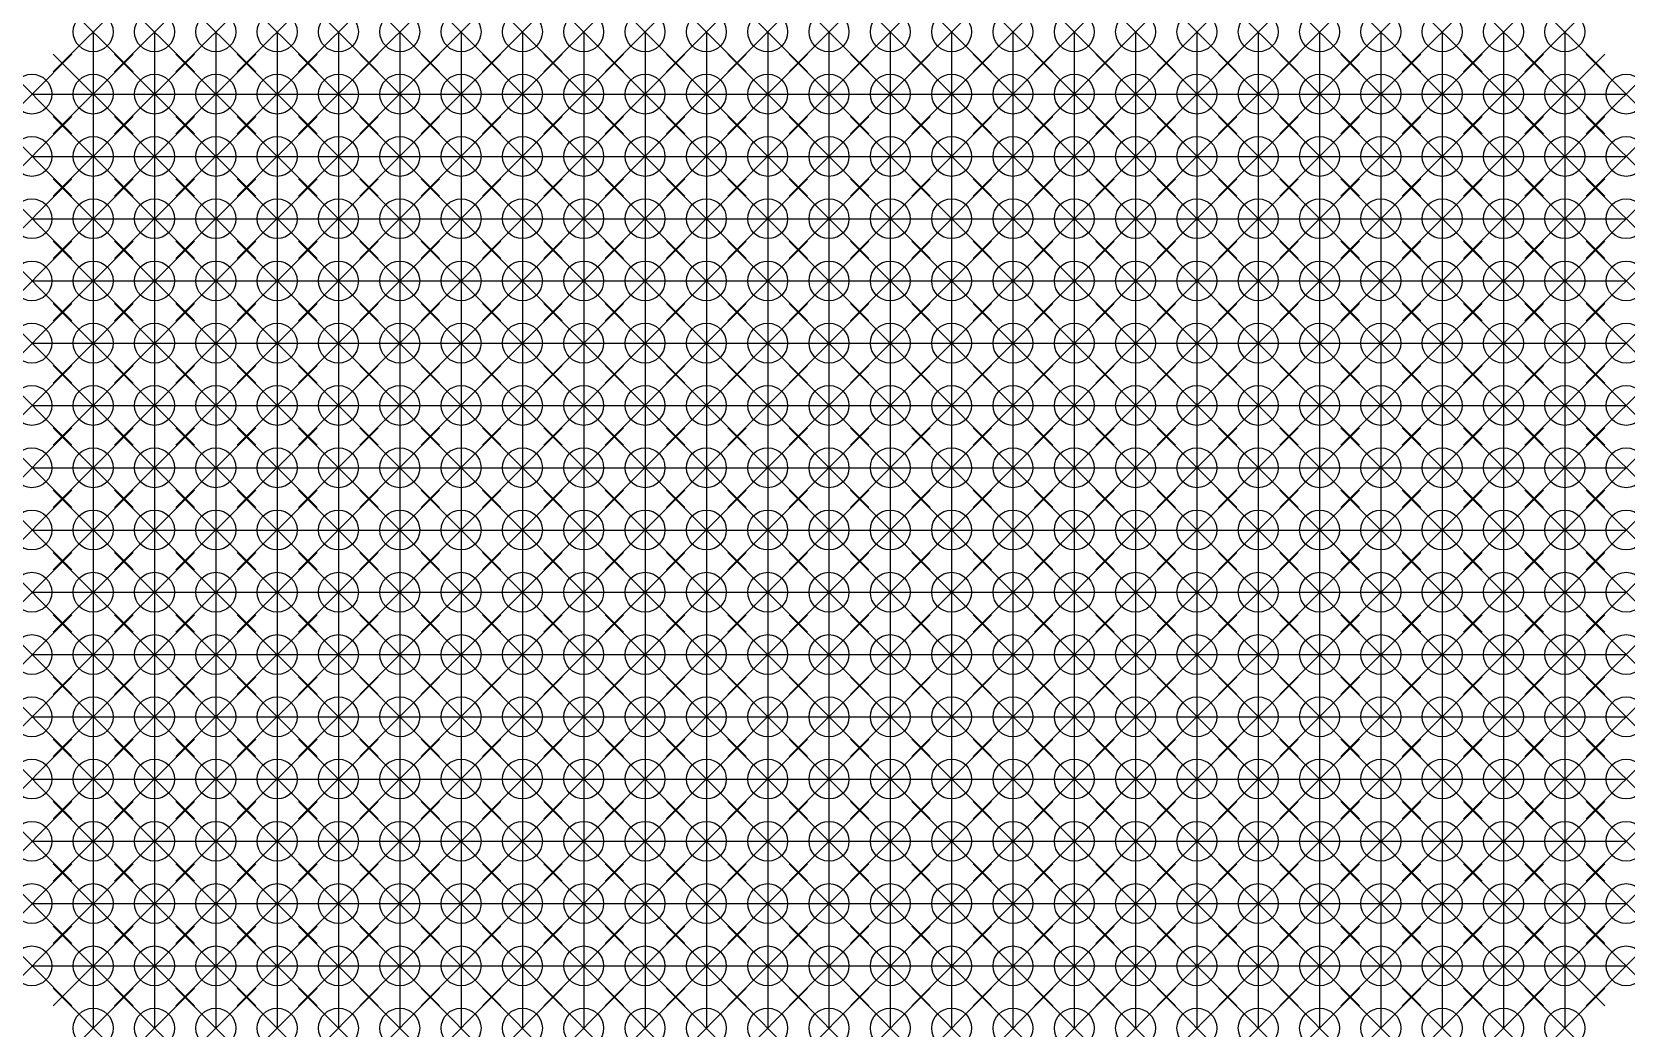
# Model space of a CAD drawing. Header units: inches. Extents: x 0 to 40, y 0 to 25.
import ezdxf

# ---------------------------------------------------------------- set-up
doc = ezdxf.new("R2010")
doc.units = ezdxf.units.IN
doc.header["$MEASUREMENT"] = 0
doc.header["$PDMODE"] = 35
for name, color, linetype in [('GF_Glass_01', 210, 'Continuous'), ('GF_Glass_02', 210, 'Continuous'), ('GF_Glass_03', 210, 'Continuous'), ('GF_Glass_04', 210, 'Continuous'), ('GF_Glass_05', 210, 'Continuous'), ('MF_bars', 21, 'Continuous'), ('NF_Glassload', 150, 'Continuous'), ('NF_RestraintsXYZ', 70, 'Continuous'), ('NF_Windload_01', 40, 'Continuous'), ('NF_Windload_02', 40, 'Continuous'), ('NF_Windload_03', 40, 'Continuous'), ('NF_Windload_04', 40, 'Continuous'), ('NF_Windload_05', 40, 'Continuous'), ('NF_Windload_06', 40, 'Continuous'), ('NF_Windload_07', 40, 'Continuous'), ('NF_Windload_08', 40, 'Continuous'), ('NF_Windload_09', 40, 'Continuous'), ('NF_Windload_10', 40, 'Continuous'), ('NF_Windload_11', 40, 'Continuous'), ('NF_Windload_12', 40, 'Continuous'), ('NF_Windload_13', 40, 'Continuous'), ('NF_Windload_14', 40, 'Continuous'), ('NF_Windload_15', 40, 'Continuous')]:
    doc.layers.add(name, color=color, linetype=linetype)

msp = doc.modelspace()

# ---------------------------------------------------------------- linework, layer by layer
for p, q in [((1.538, 25), (1.538, 23.438)), ((1.538, 25, -0.3), (1.538, 23.438, -0.3)), ((3.077, 25), (3.077, 23.438)), ((3.077, 25, -0.3), (3.077, 23.438, -0.3)), ((4.615, 25), (4.615, 23.438)), ((4.615, 25, -0.3), (4.615, 23.438, -0.3)), ((6.154, 25), (6.154, 23.438)), ((6.154, 25, -0.3), (6.154, 23.438, -0.3)), ((7.692, 25), (7.692, 23.438)), ((7.692, 25, -0.3), (7.692, 23.438, -0.3)), ((9.231, 25), (9.231, 23.438)), ((9.231, 25, -0.3), (9.231, 23.438, -0.3)), ((10.769, 25), (10.769, 23.438)), ((10.769, 25, -0.3), (10.769, 23.438, -0.3)), ((12.308, 25), (12.308, 23.438)), ((12.308, 25, -0.3), (12.308, 23.438, -0.3)), ((13.846, 25), (13.846, 23.438)), ((13.846, 25, -0.3), (13.846, 23.438, -0.3)), ((15.385, 25), (15.385, 23.438)), ((15.385, 25, -0.3), (15.385, 23.438, -0.3)), ((16.923, 25), (16.923, 23.438)), ((16.923, 25, -0.3), (16.923, 23.438, -0.3)), ((18.462, 25), (18.462, 23.438)), ((18.462, 25, -0.3), (18.462, 23.438, -0.3)), ((20, 25), (20, 23.438)), ((20, 25, -0.3), (20, 23.438, -0.3)), ((21.538, 25), (21.538, 23.438)), ((21.538, 25, -0.3), (21.538, 23.438, -0.3)), ((23.077, 25), (23.077, 23.438)), ((23.077, 25, -0.3), (23.077, 23.438, -0.3)), ((24.615, 25), (24.615, 23.438)), ((24.615, 25, -0.3), (24.615, 23.438, -0.3)), ((26.154, 25), (26.154, 23.438)), ((26.154, 25, -0.3), (26.154, 23.438, -0.3)), ((27.692, 25), (27.692, 23.438)), ((27.692, 25, -0.3), (27.692, 23.438, -0.3)), ((29.231, 25), (29.231, 23.438)), ((29.231, 25, -0.3), (29.231, 23.438, -0.3)), ((30.769, 25), (30.769, 23.438)), ((30.769, 25, -0.3), (30.769, 23.438, -0.3)), ((32.308, 25), (32.308, 23.438)), ((32.308, 25, -0.3), (32.308, 23.438, -0.3)), ((33.846, 25), (33.846, 23.438)), ((33.846, 25, -0.3), (33.846, 23.438, -0.3)), ((35.385, 25), (35.385, 23.438)), ((35.385, 25, -0.3), (35.385, 23.438, -0.3)), ((36.923, 25), (36.923, 23.438)), ((36.923, 25, -0.3), (36.923, 23.438, -0.3)), ((38.462, 25), (38.462, 23.438)), ((38.462, 25, -0.3), (38.462, 23.438, -0.3)), ((0, 23.438), (1.538, 23.438)), ((1.538, 23.438), (1.538, 21.875)), ((1.538, 23.438), (3.077, 23.438)), ((1.538, 23.438, -0.3), (1.538, 21.875, -0.3)), ((1.538, 23.438), (1.538, 23.438, -0.3)), ((3.077, 23.438), (3.077, 21.875)), ((3.077, 23.438), (4.615, 23.438)), ((3.077, 23.438, -0.3), (3.077, 21.875, -0.3)), ((3.077, 23.438), (3.077, 23.438, -0.3)), ((4.615, 23.438), (4.615, 21.875)), ((4.615, 23.438), (6.154, 23.438)), ((4.615, 23.438, -0.3), (4.615, 21.875, -0.3)), ((4.615, 23.438), (4.615, 23.438, -0.3)), ((6.154, 23.438), (6.154, 21.875)), ((6.154, 23.438), (7.692, 23.438)), ((6.154, 23.438, -0.3), (6.154, 21.875, -0.3)), ((6.154, 23.438), (6.154, 23.438, -0.3)), ((7.692, 23.438), (7.692, 21.875)), ((7.692, 23.438), (9.231, 23.438)), ((7.692, 23.438, -0.3), (7.692, 21.875, -0.3)), ((7.692, 23.438), (7.692, 23.438, -0.3)), ((9.231, 23.438), (9.231, 21.875)), ((9.231, 23.438), (10.769, 23.438)), ((9.231, 23.438, -0.3), (9.231, 21.875, -0.3)), ((9.231, 23.438), (9.231, 23.438, -0.3)), ((10.769, 23.438), (10.769, 21.875)), ((10.769, 23.438), (12.308, 23.438)), ((10.769, 23.438, -0.3), (10.769, 21.875, -0.3)), ((10.769, 23.438), (10.769, 23.438, -0.3)), ((12.308, 23.438), (12.308, 21.875)), ((12.308, 23.438), (13.846, 23.438)), ((12.308, 23.438, -0.3), (12.308, 21.875, -0.3)), ((12.308, 23.438), (12.308, 23.438, -0.3)), ((13.846, 23.438), (13.846, 21.875)), ((13.846, 23.438), (15.385, 23.438)), ((13.846, 23.438, -0.3), (13.846, 21.875, -0.3)), ((13.846, 23.438), (13.846, 23.438, -0.3)), ((15.385, 23.438), (15.385, 21.875)), ((15.385, 23.438), (16.923, 23.438)), ((15.385, 23.438, -0.3), (15.385, 21.875, -0.3)), ((15.385, 23.438), (15.385, 23.438, -0.3)), ((16.923, 23.438), (16.923, 21.875)), ((16.923, 23.438), (18.462, 23.438)), ((16.923, 23.438, -0.3), (16.923, 21.875, -0.3)), ((16.923, 23.438), (16.923, 23.438, -0.3)), ((18.462, 23.438), (18.462, 21.875)), ((18.462, 23.438), (20, 23.438)), ((18.462, 23.438, -0.3), (18.462, 21.875, -0.3)), ((18.462, 23.438), (18.462, 23.438, -0.3)), ((20, 23.438), (20, 21.875)), ((20, 23.438), (21.538, 23.438)), ((20, 23.438, -0.3), (20, 21.875, -0.3)), ((20, 23.438), (20, 23.438, -0.3)), ((21.538, 23.438), (21.538, 21.875)), ((21.538, 23.438), (23.077, 23.438)), ((21.538, 23.438, -0.3), (21.538, 21.875, -0.3)), ((21.538, 23.438), (21.538, 23.438, -0.3)), ((23.077, 23.438), (23.077, 21.875)), ((23.077, 23.438), (24.615, 23.438)), ((23.077, 23.438, -0.3), (23.077, 21.875, -0.3)), ((23.077, 23.438), (23.077, 23.438, -0.3)), ((24.615, 23.438), (24.615, 21.875)), ((24.615, 23.438), (26.154, 23.438)), ((24.615, 23.438, -0.3), (24.615, 21.875, -0.3)), ((24.615, 23.438), (24.615, 23.438, -0.3)), ((26.154, 23.438), (26.154, 21.875)), ((26.154, 23.438), (27.692, 23.438)), ((26.154, 23.438, -0.3), (26.154, 21.875, -0.3)), ((26.154, 23.438), (26.154, 23.438, -0.3)), ((27.692, 23.438), (27.692, 21.875)), ((27.692, 23.438), (29.231, 23.438)), ((27.692, 23.438, -0.3), (27.692, 21.875, -0.3)), ((27.692, 23.438), (27.692, 23.438, -0.3)), ((29.231, 23.438), (29.231, 21.875)), ((29.231, 23.438), (30.769, 23.438)), ((29.231, 23.438, -0.3), (29.231, 21.875, -0.3)), ((29.231, 23.438), (29.231, 23.438, -0.3)), ((30.769, 23.438), (30.769, 21.875)), ((30.769, 23.438), (32.308, 23.438)), ((30.769, 23.438, -0.3), (30.769, 21.875, -0.3)), ((30.769, 23.438), (30.769, 23.438, -0.3)), ((32.308, 23.438), (32.308, 21.875)), ((32.308, 23.438), (33.846, 23.438)), ((32.308, 23.438, -0.3), (32.308, 21.875, -0.3)), ((32.308, 23.438), (32.308, 23.438, -0.3)), ((33.846, 23.438), (33.846, 21.875)), ((33.846, 23.438), (35.385, 23.438)), ((33.846, 23.438, -0.3), (33.846, 21.875, -0.3)), ((33.846, 23.438), (33.846, 23.438, -0.3)), ((35.385, 23.438), (35.385, 21.875)), ((35.385, 23.438), (36.923, 23.438)), ((35.385, 23.438, -0.3), (35.385, 21.875, -0.3)), ((35.385, 23.438), (35.385, 23.438, -0.3)), ((36.923, 23.438), (36.923, 21.875)), ((36.923, 23.438), (38.462, 23.438)), ((36.923, 23.438, -0.3), (36.923, 21.875, -0.3)), ((36.923, 23.438), (36.923, 23.438, -0.3)), ((38.462, 23.438), (38.462, 21.875)), ((38.462, 23.438), (40, 23.438)), ((38.462, 23.438, -0.3), (38.462, 21.875, -0.3)), ((38.462, 23.438), (38.462, 23.438, -0.3)), ((0, 21.875), (1.538, 21.875)), ((1.538, 21.875), (1.538, 20.312)), ((1.538, 21.875), (3.077, 21.875)), ((1.538, 21.875, -0.3), (1.538, 20.312, -0.3)), ((1.538, 21.875), (1.538, 21.875, -0.3)), ((3.077, 21.875), (3.077, 20.312)), ((3.077, 21.875), (4.615, 21.875)), ((3.077, 21.875, -0.3), (3.077, 20.312, -0.3)), ((3.077, 21.875), (3.077, 21.875, -0.3)), ((4.615, 21.875), (4.615, 20.312)), ((4.615, 21.875), (6.154, 21.875)), ((4.615, 21.875, -0.3), (4.615, 20.312, -0.3)), ((4.615, 21.875), (4.615, 21.875, -0.3)), ((6.154, 21.875), (6.154, 20.312)), ((6.154, 21.875), (7.692, 21.875)), ((6.154, 21.875, -0.3), (6.154, 20.312, -0.3)), ((6.154, 21.875), (6.154, 21.875, -0.3)), ((7.692, 21.875), (7.692, 20.312)), ((7.692, 21.875), (9.231, 21.875)), ((7.692, 21.875, -0.3), (7.692, 20.312, -0.3)), ((7.692, 21.875), (7.692, 21.875, -0.3)), ((9.231, 21.875), (9.231, 20.312)), ((9.231, 21.875), (10.769, 21.875)), ((9.231, 21.875, -0.3), (9.231, 20.312, -0.3)), ((9.231, 21.875), (9.231, 21.875, -0.3)), ((10.769, 21.875), (10.769, 20.312)), ((10.769, 21.875), (12.308, 21.875)), ((10.769, 21.875, -0.3), (10.769, 20.312, -0.3)), ((10.769, 21.875), (10.769, 21.875, -0.3)), ((12.308, 21.875), (12.308, 20.312)), ((12.308, 21.875), (13.846, 21.875)), ((12.308, 21.875, -0.3), (12.308, 20.312, -0.3)), ((12.308, 21.875), (12.308, 21.875, -0.3)), ((13.846, 21.875), (13.846, 20.312)), ((13.846, 21.875), (15.385, 21.875)), ((13.846, 21.875, -0.3), (13.846, 20.312, -0.3)), ((13.846, 21.875), (13.846, 21.875, -0.3)), ((15.385, 21.875), (15.385, 20.312)), ((15.385, 21.875), (16.923, 21.875)), ((15.385, 21.875, -0.3), (15.385, 20.312, -0.3)), ((15.385, 21.875), (15.385, 21.875, -0.3)), ((16.923, 21.875), (16.923, 20.312)), ((16.923, 21.875), (18.462, 21.875)), ((16.923, 21.875, -0.3), (16.923, 20.312, -0.3)), ((16.923, 21.875), (16.923, 21.875, -0.3)), ((18.462, 21.875), (18.462, 20.312)), ((18.462, 21.875), (20, 21.875)), ((18.462, 21.875, -0.3), (18.462, 20.312, -0.3)), ((18.462, 21.875), (18.462, 21.875, -0.3)), ((20, 21.875), (20, 20.312)), ((20, 21.875), (21.538, 21.875)), ((20, 21.875, -0.3), (20, 20.312, -0.3)), ((20, 21.875), (20, 21.875, -0.3)), ((21.538, 21.875), (21.538, 20.312)), ((21.538, 21.875), (23.077, 21.875)), ((21.538, 21.875, -0.3), (21.538, 20.312, -0.3)), ((21.538, 21.875), (21.538, 21.875, -0.3)), ((23.077, 21.875), (23.077, 20.312)), ((23.077, 21.875), (24.615, 21.875)), ((23.077, 21.875, -0.3), (23.077, 20.312, -0.3)), ((23.077, 21.875), (23.077, 21.875, -0.3)), ((24.615, 21.875), (24.615, 20.312)), ((24.615, 21.875), (26.154, 21.875)), ((24.615, 21.875, -0.3), (24.615, 20.312, -0.3)), ((24.615, 21.875), (24.615, 21.875, -0.3)), ((26.154, 21.875), (26.154, 20.312)), ((26.154, 21.875), (27.692, 21.875)), ((26.154, 21.875, -0.3), (26.154, 20.312, -0.3)), ((26.154, 21.875), (26.154, 21.875, -0.3)), ((27.692, 21.875), (27.692, 20.312)), ((27.692, 21.875), (29.231, 21.875)), ((27.692, 21.875, -0.3), (27.692, 20.312, -0.3)), ((27.692, 21.875), (27.692, 21.875, -0.3)), ((29.231, 21.875), (29.231, 20.312)), ((29.231, 21.875), (30.769, 21.875)), ((29.231, 21.875, -0.3), (29.231, 20.312, -0.3)), ((29.231, 21.875), (29.231, 21.875, -0.3)), ((30.769, 21.875), (30.769, 20.312)), ((30.769, 21.875), (32.308, 21.875)), ((30.769, 21.875, -0.3), (30.769, 20.312, -0.3)), ((30.769, 21.875), (30.769, 21.875, -0.3)), ((32.308, 21.875), (32.308, 20.312)), ((32.308, 21.875), (33.846, 21.875)), ((32.308, 21.875, -0.3), (32.308, 20.312, -0.3)), ((32.308, 21.875), (32.308, 21.875, -0.3)), ((33.846, 21.875), (33.846, 20.312)), ((33.846, 21.875), (35.385, 21.875)), ((33.846, 21.875, -0.3), (33.846, 20.312, -0.3)), ((33.846, 21.875), (33.846, 21.875, -0.3)), ((35.385, 21.875), (35.385, 20.312)), ((35.385, 21.875), (36.923, 21.875)), ((35.385, 21.875, -0.3), (35.385, 20.312, -0.3)), ((35.385, 21.875), (35.385, 21.875, -0.3)), ((36.923, 21.875), (36.923, 20.312)), ((36.923, 21.875), (38.462, 21.875)), ((36.923, 21.875, -0.3), (36.923, 20.312, -0.3)), ((36.923, 21.875), (36.923, 21.875, -0.3)), ((38.462, 21.875), (38.462, 20.312)), ((38.462, 21.875), (40, 21.875)), ((38.462, 21.875, -0.3), (38.462, 20.312, -0.3)), ((38.462, 21.875), (38.462, 21.875, -0.3)), ((0, 20.312), (1.538, 20.312)), ((1.538, 20.312), (1.538, 20.312, -0.3)), ((1.538, 20.312), (1.538, 18.75)), ((1.538, 20.312), (3.077, 20.312)), ((1.538, 20.312, -0.3), (1.538, 18.75, -0.3)), ((3.077, 20.312), (3.077, 20.312, -0.3)), ((3.077, 20.312), (3.077, 18.75)), ((3.077, 20.312), (4.615, 20.312)), ((3.077, 20.312, -0.3), (3.077, 18.75, -0.3)), ((4.615, 20.312), (4.615, 20.312, -0.3)), ((4.615, 20.312), (4.615, 18.75)), ((4.615, 20.312), (6.154, 20.312)), ((4.615, 20.312, -0.3), (4.615, 18.75, -0.3)), ((6.154, 20.312), (6.154, 20.312, -0.3)), ((6.154, 20.312), (6.154, 18.75)), ((6.154, 20.312), (7.692, 20.312)), ((6.154, 20.312, -0.3), (6.154, 18.75, -0.3)), ((7.692, 20.312), (7.692, 20.312, -0.3)), ((7.692, 20.312), (7.692, 18.75)), ((7.692, 20.312), (9.231, 20.312)), ((7.692, 20.312, -0.3), (7.692, 18.75, -0.3)), ((9.231, 20.312), (9.231, 20.312, -0.3)), ((9.231, 20.312), (9.231, 18.75)), ((9.231, 20.312), (10.769, 20.312)), ((9.231, 20.312, -0.3), (9.231, 18.75, -0.3)), ((10.769, 20.312), (10.769, 20.312, -0.3)), ((10.769, 20.312), (10.769, 18.75)), ((10.769, 20.312), (12.308, 20.312)), ((10.769, 20.312, -0.3), (10.769, 18.75, -0.3)), ((12.308, 20.312), (12.308, 20.312, -0.3)), ((12.308, 20.312), (12.308, 18.75)), ((12.308, 20.312), (13.846, 20.312)), ((12.308, 20.312, -0.3), (12.308, 18.75, -0.3)), ((13.846, 20.312), (13.846, 20.312, -0.3)), ((13.846, 20.312), (13.846, 18.75)), ((13.846, 20.312), (15.385, 20.312)), ((13.846, 20.312, -0.3), (13.846, 18.75, -0.3)), ((15.385, 20.312), (15.385, 20.312, -0.3)), ((15.385, 20.312), (15.385, 18.75)), ((15.385, 20.312), (16.923, 20.312)), ((15.385, 20.312, -0.3), (15.385, 18.75, -0.3)), ((16.923, 20.312), (16.923, 20.312, -0.3)), ((16.923, 20.312), (16.923, 18.75)), ((16.923, 20.312), (18.462, 20.312)), ((16.923, 20.312, -0.3), (16.923, 18.75, -0.3)), ((18.462, 20.312), (18.462, 20.312, -0.3)), ((18.462, 20.312), (18.462, 18.75)), ((18.462, 20.312), (20, 20.312)), ((18.462, 20.312, -0.3), (18.462, 18.75, -0.3)), ((20, 20.312), (20, 20.312, -0.3)), ((20, 20.312), (20, 18.75)), ((20, 20.312), (21.538, 20.312)), ((20, 20.312, -0.3), (20, 18.75, -0.3)), ((21.538, 20.312), (21.538, 20.312, -0.3)), ((21.538, 20.312), (21.538, 18.75)), ((21.538, 20.312), (23.077, 20.312)), ((21.538, 20.312, -0.3), (21.538, 18.75, -0.3)), ((23.077, 20.312), (23.077, 20.312, -0.3)), ((23.077, 20.312), (23.077, 18.75)), ((23.077, 20.312), (24.615, 20.312)), ((23.077, 20.312, -0.3), (23.077, 18.75, -0.3)), ((24.615, 20.312), (24.615, 20.312, -0.3)), ((24.615, 20.312), (24.615, 18.75)), ((24.615, 20.312), (26.154, 20.312)), ((24.615, 20.312, -0.3), (24.615, 18.75, -0.3)), ((26.154, 20.312), (26.154, 20.312, -0.3)), ((26.154, 20.312), (26.154, 18.75)), ((26.154, 20.312), (27.692, 20.312)), ((26.154, 20.312, -0.3), (26.154, 18.75, -0.3)), ((27.692, 20.312), (27.692, 20.312, -0.3)), ((27.692, 20.312), (27.692, 18.75)), ((27.692, 20.312), (29.231, 20.312)), ((27.692, 20.312, -0.3), (27.692, 18.75, -0.3)), ((29.231, 20.312), (29.231, 20.312, -0.3)), ((29.231, 20.312), (29.231, 18.75)), ((29.231, 20.312), (30.769, 20.312)), ((29.231, 20.312, -0.3), (29.231, 18.75, -0.3)), ((30.769, 20.312), (30.769, 20.312, -0.3)), ((30.769, 20.312), (30.769, 18.75)), ((30.769, 20.312), (32.308, 20.312)), ((30.769, 20.312, -0.3), (30.769, 18.75, -0.3)), ((32.308, 20.312), (32.308, 20.312, -0.3)), ((32.308, 20.312), (32.308, 18.75)), ((32.308, 20.312), (33.846, 20.312)), ((32.308, 20.312, -0.3), (32.308, 18.75, -0.3)), ((33.846, 20.312), (33.846, 20.312, -0.3)), ((33.846, 20.312), (33.846, 18.75)), ((33.846, 20.312), (35.385, 20.312)), ((33.846, 20.312, -0.3), (33.846, 18.75, -0.3)), ((35.385, 20.312), (35.385, 20.312, -0.3)), ((35.385, 20.312), (35.385, 18.75)), ((35.385, 20.312), (36.923, 20.312)), ((35.385, 20.312, -0.3), (35.385, 18.75, -0.3)), ((36.923, 20.312), (36.923, 20.312, -0.3)), ((36.923, 20.312), (36.923, 18.75)), ((36.923, 20.312), (38.462, 20.312)), ((36.923, 20.312, -0.3), (36.923, 18.75, -0.3)), ((38.462, 20.312), (38.462, 20.312, -0.3)), ((38.462, 20.312), (38.462, 18.75)), ((38.462, 20.312), (40, 20.312)), ((38.462, 20.312, -0.3), (38.462, 18.75, -0.3)), ((0, 18.75), (1.538, 18.75)), ((1.538, 18.75), (1.538, 17.188)), ((1.538, 18.75), (3.077, 18.75)), ((1.538, 18.75, -0.3), (1.538, 17.188, -0.3)), ((1.538, 18.75), (1.538, 18.75, -0.3)), ((3.077, 18.75), (3.077, 17.188)), ((3.077, 18.75), (4.615, 18.75)), ((3.077, 18.75, -0.3), (3.077, 17.188, -0.3)), ((3.077, 18.75), (3.077, 18.75, -0.3)), ((4.615, 18.75), (4.615, 17.188)), ((4.615, 18.75), (6.154, 18.75)), ((4.615, 18.75, -0.3), (4.615, 17.188, -0.3)), ((4.615, 18.75), (4.615, 18.75, -0.3)), ((6.154, 18.75), (6.154, 17.188)), ((6.154, 18.75), (7.692, 18.75)), ((6.154, 18.75, -0.3), (6.154, 17.188, -0.3)), ((6.154, 18.75), (6.154, 18.75, -0.3)), ((7.692, 18.75), (7.692, 17.188)), ((7.692, 18.75), (9.231, 18.75)), ((7.692, 18.75, -0.3), (7.692, 17.188, -0.3)), ((7.692, 18.75), (7.692, 18.75, -0.3)), ((9.231, 18.75), (9.231, 17.188)), ((9.231, 18.75), (10.769, 18.75)), ((9.231, 18.75, -0.3), (9.231, 17.188, -0.3)), ((9.231, 18.75), (9.231, 18.75, -0.3)), ((10.769, 18.75), (10.769, 17.188)), ((10.769, 18.75), (12.308, 18.75)), ((10.769, 18.75, -0.3), (10.769, 17.188, -0.3)), ((10.769, 18.75), (10.769, 18.75, -0.3)), ((12.308, 18.75), (12.308, 17.188)), ((12.308, 18.75), (13.846, 18.75)), ((12.308, 18.75, -0.3), (12.308, 17.188, -0.3)), ((12.308, 18.75), (12.308, 18.75, -0.3)), ((13.846, 18.75), (13.846, 17.188)), ((13.846, 18.75), (15.385, 18.75)), ((13.846, 18.75, -0.3), (13.846, 17.188, -0.3)), ((13.846, 18.75), (13.846, 18.75, -0.3)), ((15.385, 18.75), (15.385, 17.188)), ((15.385, 18.75), (16.923, 18.75)), ((15.385, 18.75, -0.3), (15.385, 17.188, -0.3)), ((15.385, 18.75), (15.385, 18.75, -0.3)), ((16.923, 18.75), (16.923, 17.188)), ((16.923, 18.75), (18.462, 18.75)), ((16.923, 18.75, -0.3), (16.923, 17.188, -0.3)), ((16.923, 18.75), (16.923, 18.75, -0.3)), ((18.462, 18.75), (18.462, 17.188)), ((18.462, 18.75), (20, 18.75)), ((18.462, 18.75, -0.3), (18.462, 17.188, -0.3)), ((18.462, 18.75), (18.462, 18.75, -0.3)), ((20, 18.75), (20, 17.188)), ((20, 18.75), (21.538, 18.75)), ((20, 18.75, -0.3), (20, 17.188, -0.3)), ((20, 18.75), (20, 18.75, -0.3)), ((21.538, 18.75), (21.538, 17.188)), ((21.538, 18.75), (23.077, 18.75)), ((21.538, 18.75, -0.3), (21.538, 17.188, -0.3)), ((21.538, 18.75), (21.538, 18.75, -0.3)), ((23.077, 18.75), (23.077, 17.188)), ((23.077, 18.75), (24.615, 18.75)), ((23.077, 18.75, -0.3), (23.077, 17.188, -0.3)), ((23.077, 18.75), (23.077, 18.75, -0.3)), ((24.615, 18.75), (24.615, 17.188)), ((24.615, 18.75), (26.154, 18.75)), ((24.615, 18.75, -0.3), (24.615, 17.188, -0.3)), ((24.615, 18.75), (24.615, 18.75, -0.3)), ((26.154, 18.75), (26.154, 17.188)), ((26.154, 18.75), (27.692, 18.75)), ((26.154, 18.75, -0.3), (26.154, 17.188, -0.3)), ((26.154, 18.75), (26.154, 18.75, -0.3)), ((27.692, 18.75), (27.692, 17.188)), ((27.692, 18.75), (29.231, 18.75)), ((27.692, 18.75, -0.3), (27.692, 17.188, -0.3)), ((27.692, 18.75), (27.692, 18.75, -0.3)), ((29.231, 18.75), (29.231, 17.188)), ((29.231, 18.75), (30.769, 18.75)), ((29.231, 18.75, -0.3), (29.231, 17.188, -0.3)), ((29.231, 18.75), (29.231, 18.75, -0.3)), ((30.769, 18.75), (30.769, 17.188)), ((30.769, 18.75), (32.308, 18.75)), ((30.769, 18.75, -0.3), (30.769, 17.188, -0.3)), ((30.769, 18.75), (30.769, 18.75, -0.3)), ((32.308, 18.75), (32.308, 17.188)), ((32.308, 18.75), (33.846, 18.75)), ((32.308, 18.75, -0.3), (32.308, 17.188, -0.3)), ((32.308, 18.75), (32.308, 18.75, -0.3)), ((33.846, 18.75), (33.846, 17.188)), ((33.846, 18.75), (35.385, 18.75)), ((33.846, 18.75, -0.3), (33.846, 17.188, -0.3)), ((33.846, 18.75), (33.846, 18.75, -0.3)), ((35.385, 18.75), (35.385, 17.188)), ((35.385, 18.75), (36.923, 18.75)), ((35.385, 18.75, -0.3), (35.385, 17.188, -0.3)), ((35.385, 18.75), (35.385, 18.75, -0.3)), ((36.923, 18.75), (36.923, 17.188)), ((36.923, 18.75), (38.462, 18.75)), ((36.923, 18.75, -0.3), (36.923, 17.188, -0.3)), ((36.923, 18.75), (36.923, 18.75, -0.3)), ((38.462, 18.75), (38.462, 17.188)), ((38.462, 18.75), (40, 18.75)), ((38.462, 18.75, -0.3), (38.462, 17.188, -0.3)), ((38.462, 18.75), (38.462, 18.75, -0.3)), ((0, 17.188), (1.538, 17.188)), ((1.538, 17.188), (1.538, 15.625)), ((1.538, 17.188), (3.077, 17.188)), ((1.538, 17.188, -0.3), (1.538, 15.625, -0.3)), ((1.538, 17.188), (1.538, 17.188, -0.3)), ((3.077, 17.188), (3.077, 15.625)), ((3.077, 17.188), (4.615, 17.188)), ((3.077, 17.188, -0.3), (3.077, 15.625, -0.3)), ((3.077, 17.188), (3.077, 17.188, -0.3)), ((4.615, 17.188), (4.615, 15.625)), ((4.615, 17.188), (6.154, 17.188)), ((4.615, 17.188, -0.3), (4.615, 15.625, -0.3)), ((4.615, 17.188), (4.615, 17.188, -0.3)), ((6.154, 17.188), (6.154, 15.625)), ((6.154, 17.188), (7.692, 17.188)), ((6.154, 17.188, -0.3), (6.154, 15.625, -0.3)), ((6.154, 17.188), (6.154, 17.188, -0.3)), ((7.692, 17.188), (7.692, 15.625)), ((7.692, 17.188), (9.231, 17.188)), ((7.692, 17.188, -0.3), (7.692, 15.625, -0.3)), ((7.692, 17.188), (7.692, 17.188, -0.3)), ((9.231, 17.188), (9.231, 15.625)), ((9.231, 17.188), (10.769, 17.188)), ((9.231, 17.188, -0.3), (9.231, 15.625, -0.3)), ((9.231, 17.188), (9.231, 17.188, -0.3)), ((10.769, 17.188), (10.769, 15.625)), ((10.769, 17.188), (12.308, 17.188)), ((10.769, 17.188, -0.3), (10.769, 15.625, -0.3)), ((10.769, 17.188), (10.769, 17.188, -0.3)), ((12.308, 17.188), (12.308, 15.625)), ((12.308, 17.188), (13.846, 17.188)), ((12.308, 17.188, -0.3), (12.308, 15.625, -0.3)), ((12.308, 17.188), (12.308, 17.188, -0.3)), ((13.846, 17.188), (13.846, 15.625)), ((13.846, 17.188), (15.385, 17.188)), ((13.846, 17.188, -0.3), (13.846, 15.625, -0.3)), ((13.846, 17.188), (13.846, 17.188, -0.3)), ((15.385, 17.188), (15.385, 15.625)), ((15.385, 17.188), (16.923, 17.188)), ((15.385, 17.188, -0.3), (15.385, 15.625, -0.3)), ((15.385, 17.188), (15.385, 17.188, -0.3)), ((16.923, 17.188), (16.923, 15.625)), ((16.923, 17.188), (18.462, 17.188)), ((16.923, 17.188, -0.3), (16.923, 15.625, -0.3)), ((16.923, 17.188), (16.923, 17.188, -0.3)), ((18.462, 17.188), (18.462, 15.625)), ((18.462, 17.188), (20, 17.188)), ((18.462, 17.188, -0.3), (18.462, 15.625, -0.3)), ((18.462, 17.188), (18.462, 17.188, -0.3)), ((20, 17.188), (20, 15.625)), ((20, 17.188), (21.538, 17.188)), ((20, 17.188, -0.3), (20, 15.625, -0.3)), ((20, 17.188), (20, 17.188, -0.3)), ((21.538, 17.188), (21.538, 15.625)), ((21.538, 17.188), (23.077, 17.188)), ((21.538, 17.188, -0.3), (21.538, 15.625, -0.3)), ((21.538, 17.188), (21.538, 17.188, -0.3)), ((23.077, 17.188), (23.077, 15.625)), ((23.077, 17.188), (24.615, 17.188)), ((23.077, 17.188, -0.3), (23.077, 15.625, -0.3)), ((23.077, 17.188), (23.077, 17.188, -0.3)), ((24.615, 17.188), (24.615, 15.625)), ((24.615, 17.188), (26.154, 17.188)), ((24.615, 17.188, -0.3), (24.615, 15.625, -0.3)), ((24.615, 17.188), (24.615, 17.188, -0.3)), ((26.154, 17.188), (26.154, 15.625)), ((26.154, 17.188), (27.692, 17.188)), ((26.154, 17.188, -0.3), (26.154, 15.625, -0.3)), ((26.154, 17.188), (26.154, 17.188, -0.3)), ((27.692, 17.188), (27.692, 15.625)), ((27.692, 17.188), (29.231, 17.188)), ((27.692, 17.188, -0.3), (27.692, 15.625, -0.3)), ((27.692, 17.188), (27.692, 17.188, -0.3)), ((29.231, 17.188), (29.231, 15.625)), ((29.231, 17.188), (30.769, 17.188)), ((29.231, 17.188, -0.3), (29.231, 15.625, -0.3)), ((29.231, 17.188), (29.231, 17.188, -0.3)), ((30.769, 17.188), (30.769, 15.625)), ((30.769, 17.188), (32.308, 17.188)), ((30.769, 17.188, -0.3), (30.769, 15.625, -0.3)), ((30.769, 17.188), (30.769, 17.188, -0.3)), ((32.308, 17.188), (32.308, 15.625)), ((32.308, 17.188), (33.846, 17.188)), ((32.308, 17.188, -0.3), (32.308, 15.625, -0.3)), ((32.308, 17.188), (32.308, 17.188, -0.3)), ((33.846, 17.188), (33.846, 15.625)), ((33.846, 17.188), (35.385, 17.188)), ((33.846, 17.188, -0.3), (33.846, 15.625, -0.3)), ((33.846, 17.188), (33.846, 17.188, -0.3)), ((35.385, 17.188), (35.385, 15.625)), ((35.385, 17.188), (36.923, 17.188)), ((35.385, 17.188, -0.3), (35.385, 15.625, -0.3)), ((35.385, 17.188), (35.385, 17.188, -0.3)), ((36.923, 17.188), (36.923, 15.625)), ((36.923, 17.188), (38.462, 17.188)), ((36.923, 17.188, -0.3), (36.923, 15.625, -0.3)), ((36.923, 17.188), (36.923, 17.188, -0.3)), ((38.462, 17.188), (38.462, 15.625)), ((38.462, 17.188), (40, 17.188)), ((38.462, 17.188, -0.3), (38.462, 15.625, -0.3)), ((38.462, 17.188), (38.462, 17.188, -0.3)), ((0, 15.625), (1.538, 15.625)), ((1.538, 15.625), (1.538, 14.062)), ((1.538, 15.625), (3.077, 15.625)), ((1.538, 15.625, -0.3), (1.538, 14.062, -0.3)), ((1.538, 15.625), (1.538, 15.625, -0.3)), ((3.077, 15.625), (3.077, 14.062)), ((3.077, 15.625), (4.615, 15.625)), ((3.077, 15.625, -0.3), (3.077, 14.062, -0.3)), ((3.077, 15.625), (3.077, 15.625, -0.3)), ((4.615, 15.625), (4.615, 14.062)), ((4.615, 15.625), (6.154, 15.625)), ((4.615, 15.625, -0.3), (4.615, 14.062, -0.3)), ((4.615, 15.625), (4.615, 15.625, -0.3)), ((6.154, 15.625), (6.154, 14.062)), ((6.154, 15.625), (7.692, 15.625)), ((6.154, 15.625, -0.3), (6.154, 14.062, -0.3)), ((6.154, 15.625), (6.154, 15.625, -0.3)), ((7.692, 15.625), (7.692, 14.062)), ((7.692, 15.625), (9.231, 15.625)), ((7.692, 15.625, -0.3), (7.692, 14.062, -0.3)), ((7.692, 15.625), (7.692, 15.625, -0.3)), ((9.231, 15.625), (9.231, 14.062)), ((9.231, 15.625), (10.769, 15.625)), ((9.231, 15.625, -0.3), (9.231, 14.062, -0.3)), ((9.231, 15.625), (9.231, 15.625, -0.3)), ((10.769, 15.625), (10.769, 14.062)), ((10.769, 15.625), (12.308, 15.625)), ((10.769, 15.625, -0.3), (10.769, 14.062, -0.3)), ((10.769, 15.625), (10.769, 15.625, -0.3)), ((12.308, 15.625), (12.308, 14.062)), ((12.308, 15.625), (13.846, 15.625)), ((12.308, 15.625, -0.3), (12.308, 14.062, -0.3)), ((12.308, 15.625), (12.308, 15.625, -0.3)), ((13.846, 15.625), (13.846, 14.062)), ((13.846, 15.625), (15.385, 15.625)), ((13.846, 15.625, -0.3), (13.846, 14.062, -0.3)), ((13.846, 15.625), (13.846, 15.625, -0.3)), ((15.385, 15.625), (15.385, 14.062)), ((15.385, 15.625), (16.923, 15.625)), ((15.385, 15.625, -0.3), (15.385, 14.062, -0.3)), ((15.385, 15.625), (15.385, 15.625, -0.3)), ((16.923, 15.625), (16.923, 14.062)), ((16.923, 15.625), (18.462, 15.625)), ((16.923, 15.625, -0.3), (16.923, 14.062, -0.3)), ((16.923, 15.625), (16.923, 15.625, -0.3)), ((18.462, 15.625), (18.462, 14.062)), ((18.462, 15.625), (20, 15.625)), ((18.462, 15.625, -0.3), (18.462, 14.062, -0.3)), ((18.462, 15.625), (18.462, 15.625, -0.3)), ((20, 15.625), (20, 14.062)), ((20, 15.625), (21.538, 15.625)), ((20, 15.625, -0.3), (20, 14.062, -0.3)), ((20, 15.625), (20, 15.625, -0.3)), ((21.538, 15.625), (21.538, 14.062)), ((21.538, 15.625), (23.077, 15.625)), ((21.538, 15.625, -0.3), (21.538, 14.062, -0.3)), ((21.538, 15.625), (21.538, 15.625, -0.3)), ((23.077, 15.625), (23.077, 14.062)), ((23.077, 15.625), (24.615, 15.625)), ((23.077, 15.625, -0.3), (23.077, 14.062, -0.3)), ((23.077, 15.625), (23.077, 15.625, -0.3)), ((24.615, 15.625), (24.615, 14.062)), ((24.615, 15.625), (26.154, 15.625)), ((24.615, 15.625, -0.3), (24.615, 14.062, -0.3)), ((24.615, 15.625), (24.615, 15.625, -0.3)), ((26.154, 15.625), (26.154, 14.062)), ((26.154, 15.625), (27.692, 15.625)), ((26.154, 15.625, -0.3), (26.154, 14.062, -0.3)), ((26.154, 15.625), (26.154, 15.625, -0.3)), ((27.692, 15.625), (27.692, 14.062)), ((27.692, 15.625), (29.231, 15.625)), ((27.692, 15.625, -0.3), (27.692, 14.062, -0.3)), ((27.692, 15.625), (27.692, 15.625, -0.3)), ((29.231, 15.625), (29.231, 14.062)), ((29.231, 15.625), (30.769, 15.625)), ((29.231, 15.625, -0.3), (29.231, 14.062, -0.3)), ((29.231, 15.625), (29.231, 15.625, -0.3)), ((30.769, 15.625), (30.769, 14.062)), ((30.769, 15.625), (32.308, 15.625)), ((30.769, 15.625, -0.3), (30.769, 14.062, -0.3)), ((30.769, 15.625), (30.769, 15.625, -0.3)), ((32.308, 15.625), (32.308, 14.062)), ((32.308, 15.625), (33.846, 15.625)), ((32.308, 15.625, -0.3), (32.308, 14.062, -0.3)), ((32.308, 15.625), (32.308, 15.625, -0.3)), ((33.846, 15.625), (33.846, 14.062)), ((33.846, 15.625), (35.385, 15.625)), ((33.846, 15.625, -0.3), (33.846, 14.062, -0.3)), ((33.846, 15.625), (33.846, 15.625, -0.3)), ((35.385, 15.625), (35.385, 14.062)), ((35.385, 15.625), (36.923, 15.625)), ((35.385, 15.625, -0.3), (35.385, 14.062, -0.3)), ((35.385, 15.625), (35.385, 15.625, -0.3)), ((36.923, 15.625), (36.923, 14.062)), ((36.923, 15.625), (38.462, 15.625)), ((36.923, 15.625, -0.3), (36.923, 14.062, -0.3)), ((36.923, 15.625), (36.923, 15.625, -0.3)), ((38.462, 15.625), (38.462, 14.062)), ((38.462, 15.625), (40, 15.625)), ((38.462, 15.625, -0.3), (38.462, 14.062, -0.3)), ((38.462, 15.625), (38.462, 15.625, -0.3)), ((0, 14.062), (1.538, 14.062)), ((1.538, 14.062), (1.538, 14.062, -0.3)), ((1.538, 14.062), (1.538, 12.5)), ((1.538, 14.062), (3.077, 14.062)), ((1.538, 14.062, -0.3), (1.538, 12.5, -0.3)), ((3.077, 14.062), (3.077, 14.062, -0.3)), ((3.077, 14.062), (3.077, 12.5)), ((3.077, 14.062), (4.615, 14.062)), ((3.077, 14.062, -0.3), (3.077, 12.5, -0.3)), ((4.615, 14.062), (4.615, 14.062, -0.3)), ((4.615, 14.062), (4.615, 12.5)), ((4.615, 14.062), (6.154, 14.062)), ((4.615, 14.062, -0.3), (4.615, 12.5, -0.3)), ((6.154, 14.062), (6.154, 14.062, -0.3)), ((6.154, 14.062), (6.154, 12.5)), ((6.154, 14.062), (7.692, 14.062)), ((6.154, 14.062, -0.3), (6.154, 12.5, -0.3)), ((7.692, 14.062), (7.692, 14.062, -0.3)), ((7.692, 14.062), (7.692, 12.5)), ((7.692, 14.062), (9.231, 14.062)), ((7.692, 14.062, -0.3), (7.692, 12.5, -0.3)), ((9.231, 14.062), (9.231, 14.062, -0.3)), ((9.231, 14.062), (9.231, 12.5)), ((9.231, 14.062), (10.769, 14.062)), ((9.231, 14.062, -0.3), (9.231, 12.5, -0.3)), ((10.769, 14.062), (10.769, 14.062, -0.3)), ((10.769, 14.062), (10.769, 12.5)), ((10.769, 14.062), (12.308, 14.062)), ((10.769, 14.062, -0.3), (10.769, 12.5, -0.3)), ((12.308, 14.062), (12.308, 14.062, -0.3)), ((12.308, 14.062), (12.308, 12.5)), ((12.308, 14.062), (13.846, 14.062)), ((12.308, 14.062, -0.3), (12.308, 12.5, -0.3)), ((13.846, 14.062), (13.846, 14.062, -0.3)), ((13.846, 14.062), (13.846, 12.5)), ((13.846, 14.062), (15.385, 14.062)), ((13.846, 14.062, -0.3), (13.846, 12.5, -0.3)), ((15.385, 14.062), (15.385, 14.062, -0.3)), ((15.385, 14.062), (15.385, 12.5)), ((15.385, 14.062), (16.923, 14.062)), ((15.385, 14.062, -0.3), (15.385, 12.5, -0.3)), ((16.923, 14.062), (16.923, 14.062, -0.3)), ((16.923, 14.062), (16.923, 12.5)), ((16.923, 14.062), (18.462, 14.062)), ((16.923, 14.062, -0.3), (16.923, 12.5, -0.3)), ((18.462, 14.062), (18.462, 14.062, -0.3)), ((18.462, 14.062), (18.462, 12.5)), ((18.462, 14.062), (20, 14.062)), ((18.462, 14.062, -0.3), (18.462, 12.5, -0.3)), ((20, 14.062), (20, 14.062, -0.3)), ((20, 14.062), (20, 12.5)), ((20, 14.062), (21.538, 14.062)), ((20, 14.062, -0.3), (20, 12.5, -0.3)), ((21.538, 14.062), (21.538, 14.062, -0.3)), ((21.538, 14.062), (21.538, 12.5)), ((21.538, 14.062), (23.077, 14.062)), ((21.538, 14.062, -0.3), (21.538, 12.5, -0.3)), ((23.077, 14.062), (23.077, 14.062, -0.3)), ((23.077, 14.062), (23.077, 12.5)), ((23.077, 14.062), (24.615, 14.062)), ((23.077, 14.062, -0.3), (23.077, 12.5, -0.3)), ((24.615, 14.062), (24.615, 14.062, -0.3)), ((24.615, 14.062), (24.615, 12.5)), ((24.615, 14.062), (26.154, 14.062)), ((24.615, 14.062, -0.3), (24.615, 12.5, -0.3)), ((26.154, 14.062), (26.154, 14.062, -0.3)), ((26.154, 14.062), (26.154, 12.5)), ((26.154, 14.062), (27.692, 14.062)), ((26.154, 14.062, -0.3), (26.154, 12.5, -0.3)), ((27.692, 14.062), (27.692, 14.062, -0.3)), ((27.692, 14.062), (27.692, 12.5)), ((27.692, 14.062), (29.231, 14.062)), ((27.692, 14.062, -0.3), (27.692, 12.5, -0.3)), ((29.231, 14.062), (29.231, 14.062, -0.3)), ((29.231, 14.062), (29.231, 12.5)), ((29.231, 14.062), (30.769, 14.062)), ((29.231, 14.062, -0.3), (29.231, 12.5, -0.3)), ((30.769, 14.062), (30.769, 14.062, -0.3)), ((30.769, 14.062), (30.769, 12.5)), ((30.769, 14.062), (32.308, 14.062)), ((30.769, 14.062, -0.3), (30.769, 12.5, -0.3)), ((32.308, 14.062), (32.308, 14.062, -0.3)), ((32.308, 14.062), (32.308, 12.5)), ((32.308, 14.062), (33.846, 14.062)), ((32.308, 14.062, -0.3), (32.308, 12.5, -0.3)), ((33.846, 14.062), (33.846, 14.062, -0.3)), ((33.846, 14.062), (33.846, 12.5)), ((33.846, 14.062), (35.385, 14.062)), ((33.846, 14.062, -0.3), (33.846, 12.5, -0.3)), ((35.385, 14.062), (35.385, 14.062, -0.3)), ((35.385, 14.062), (35.385, 12.5)), ((35.385, 14.062), (36.923, 14.062)), ((35.385, 14.062, -0.3), (35.385, 12.5, -0.3)), ((36.923, 14.062), (36.923, 14.062, -0.3)), ((36.923, 14.062), (36.923, 12.5)), ((36.923, 14.062), (38.462, 14.062)), ((36.923, 14.062, -0.3), (36.923, 12.5, -0.3)), ((38.462, 14.062), (38.462, 14.062, -0.3)), ((38.462, 14.062), (38.462, 12.5)), ((38.462, 14.062), (40, 14.062)), ((38.462, 14.062, -0.3), (38.462, 12.5, -0.3)), ((0, 12.5), (1.538, 12.5)), ((1.538, 12.5), (1.538, 10.938)), ((1.538, 12.5), (3.077, 12.5)), ((1.538, 12.5, -0.3), (1.538, 10.938, -0.3)), ((1.538, 12.5), (1.538, 12.5, -0.3)), ((3.077, 12.5), (3.077, 10.938)), ((3.077, 12.5), (4.615, 12.5)), ((3.077, 12.5, -0.3), (3.077, 10.938, -0.3)), ((3.077, 12.5), (3.077, 12.5, -0.3)), ((4.615, 12.5), (4.615, 10.938)), ((4.615, 12.5), (6.154, 12.5)), ((4.615, 12.5, -0.3), (4.615, 10.938, -0.3)), ((4.615, 12.5), (4.615, 12.5, -0.3)), ((6.154, 12.5), (6.154, 10.938)), ((6.154, 12.5), (7.692, 12.5)), ((6.154, 12.5, -0.3), (6.154, 10.938, -0.3)), ((6.154, 12.5), (6.154, 12.5, -0.3)), ((7.692, 12.5), (7.692, 10.938)), ((7.692, 12.5), (9.231, 12.5)), ((7.692, 12.5, -0.3), (7.692, 10.938, -0.3)), ((7.692, 12.5), (7.692, 12.5, -0.3)), ((9.231, 12.5), (9.231, 10.938)), ((9.231, 12.5), (10.769, 12.5)), ((9.231, 12.5, -0.3), (9.231, 10.938, -0.3)), ((9.231, 12.5), (9.231, 12.5, -0.3)), ((10.769, 12.5), (10.769, 10.938)), ((10.769, 12.5), (12.308, 12.5)), ((10.769, 12.5, -0.3), (10.769, 10.938, -0.3)), ((10.769, 12.5), (10.769, 12.5, -0.3)), ((12.308, 12.5), (12.308, 10.938)), ((12.308, 12.5), (13.846, 12.5)), ((12.308, 12.5, -0.3), (12.308, 10.938, -0.3)), ((12.308, 12.5), (12.308, 12.5, -0.3)), ((13.846, 12.5), (13.846, 10.938)), ((13.846, 12.5), (15.385, 12.5)), ((13.846, 12.5, -0.3), (13.846, 10.938, -0.3)), ((13.846, 12.5), (13.846, 12.5, -0.3)), ((15.385, 12.5), (15.385, 10.938)), ((15.385, 12.5), (16.923, 12.5)), ((15.385, 12.5, -0.3), (15.385, 10.938, -0.3)), ((15.385, 12.5), (15.385, 12.5, -0.3)), ((16.923, 12.5), (16.923, 10.938)), ((16.923, 12.5), (18.462, 12.5)), ((16.923, 12.5, -0.3), (16.923, 10.938, -0.3)), ((16.923, 12.5), (16.923, 12.5, -0.3)), ((18.462, 12.5), (18.462, 10.938)), ((18.462, 12.5), (20, 12.5)), ((18.462, 12.5, -0.3), (18.462, 10.938, -0.3)), ((18.462, 12.5), (18.462, 12.5, -0.3)), ((20, 12.5), (20, 10.938)), ((20, 12.5), (21.538, 12.5)), ((20, 12.5, -0.3), (20, 10.938, -0.3)), ((20, 12.5), (20, 12.5, -0.3)), ((21.538, 12.5), (21.538, 10.938)), ((21.538, 12.5), (23.077, 12.5)), ((21.538, 12.5, -0.3), (21.538, 10.938, -0.3)), ((21.538, 12.5), (21.538, 12.5, -0.3)), ((23.077, 12.5), (23.077, 10.938)), ((23.077, 12.5), (24.615, 12.5)), ((23.077, 12.5, -0.3), (23.077, 10.938, -0.3)), ((23.077, 12.5), (23.077, 12.5, -0.3)), ((24.615, 12.5), (24.615, 10.938)), ((24.615, 12.5), (26.154, 12.5)), ((24.615, 12.5, -0.3), (24.615, 10.938, -0.3)), ((24.615, 12.5), (24.615, 12.5, -0.3)), ((26.154, 12.5), (26.154, 10.938)), ((26.154, 12.5), (27.692, 12.5)), ((26.154, 12.5, -0.3), (26.154, 10.938, -0.3)), ((26.154, 12.5), (26.154, 12.5, -0.3)), ((27.692, 12.5), (27.692, 10.938)), ((27.692, 12.5), (29.231, 12.5)), ((27.692, 12.5, -0.3), (27.692, 10.938, -0.3)), ((27.692, 12.5), (27.692, 12.5, -0.3)), ((29.231, 12.5), (29.231, 10.938)), ((29.231, 12.5), (30.769, 12.5)), ((29.231, 12.5, -0.3), (29.231, 10.938, -0.3)), ((29.231, 12.5), (29.231, 12.5, -0.3)), ((30.769, 12.5), (30.769, 10.938)), ((30.769, 12.5), (32.308, 12.5)), ((30.769, 12.5, -0.3), (30.769, 10.938, -0.3)), ((30.769, 12.5), (30.769, 12.5, -0.3)), ((32.308, 12.5), (32.308, 10.938)), ((32.308, 12.5), (33.846, 12.5)), ((32.308, 12.5, -0.3), (32.308, 10.938, -0.3)), ((32.308, 12.5), (32.308, 12.5, -0.3)), ((33.846, 12.5), (33.846, 10.938)), ((33.846, 12.5), (35.385, 12.5)), ((33.846, 12.5, -0.3), (33.846, 10.938, -0.3)), ((33.846, 12.5), (33.846, 12.5, -0.3)), ((35.385, 12.5), (35.385, 10.938)), ((35.385, 12.5), (36.923, 12.5)), ((35.385, 12.5, -0.3), (35.385, 10.938, -0.3)), ((35.385, 12.5), (35.385, 12.5, -0.3)), ((36.923, 12.5), (36.923, 10.938)), ((36.923, 12.5), (38.462, 12.5)), ((36.923, 12.5, -0.3), (36.923, 10.938, -0.3)), ((36.923, 12.5), (36.923, 12.5, -0.3)), ((38.462, 12.5), (38.462, 10.938)), ((38.462, 12.5), (40, 12.5)), ((38.462, 12.5, -0.3), (38.462, 10.938, -0.3)), ((38.462, 12.5), (38.462, 12.5, -0.3)), ((0, 10.938), (1.538, 10.938)), ((1.538, 10.938), (1.538, 9.375)), ((1.538, 10.938), (3.077, 10.938)), ((1.538, 10.938, -0.3), (1.538, 9.375, -0.3)), ((1.538, 10.938), (1.538, 10.938, -0.3)), ((3.077, 10.938), (3.077, 9.375)), ((3.077, 10.938), (4.615, 10.938)), ((3.077, 10.938, -0.3), (3.077, 9.375, -0.3)), ((3.077, 10.938), (3.077, 10.938, -0.3)), ((4.615, 10.938), (4.615, 9.375)), ((4.615, 10.938), (6.154, 10.938)), ((4.615, 10.938, -0.3), (4.615, 9.375, -0.3)), ((4.615, 10.938), (4.615, 10.938, -0.3)), ((6.154, 10.938), (6.154, 9.375)), ((6.154, 10.938), (7.692, 10.938)), ((6.154, 10.938, -0.3), (6.154, 9.375, -0.3)), ((6.154, 10.938), (6.154, 10.938, -0.3)), ((7.692, 10.938), (7.692, 9.375)), ((7.692, 10.938), (9.231, 10.938)), ((7.692, 10.938, -0.3), (7.692, 9.375, -0.3)), ((7.692, 10.938), (7.692, 10.938, -0.3)), ((9.231, 10.938), (9.231, 9.375)), ((9.231, 10.938), (10.769, 10.938)), ((9.231, 10.938, -0.3), (9.231, 9.375, -0.3)), ((9.231, 10.938), (9.231, 10.938, -0.3)), ((10.769, 10.938), (10.769, 9.375)), ((10.769, 10.938), (12.308, 10.938)), ((10.769, 10.938, -0.3), (10.769, 9.375, -0.3)), ((10.769, 10.938), (10.769, 10.938, -0.3)), ((12.308, 10.938), (12.308, 9.375)), ((12.308, 10.938), (13.846, 10.938)), ((12.308, 10.938, -0.3), (12.308, 9.375, -0.3)), ((12.308, 10.938), (12.308, 10.938, -0.3)), ((13.846, 10.938), (13.846, 9.375)), ((13.846, 10.938), (15.385, 10.938)), ((13.846, 10.938, -0.3), (13.846, 9.375, -0.3)), ((13.846, 10.938), (13.846, 10.938, -0.3)), ((15.385, 10.938), (15.385, 9.375)), ((15.385, 10.938), (16.923, 10.938)), ((15.385, 10.938, -0.3), (15.385, 9.375, -0.3)), ((15.385, 10.938), (15.385, 10.938, -0.3)), ((16.923, 10.938), (16.923, 9.375)), ((16.923, 10.938), (18.462, 10.938)), ((16.923, 10.938, -0.3), (16.923, 9.375, -0.3)), ((16.923, 10.938), (16.923, 10.938, -0.3)), ((18.462, 10.938), (18.462, 9.375)), ((18.462, 10.938), (20, 10.938)), ((18.462, 10.938, -0.3), (18.462, 9.375, -0.3)), ((18.462, 10.938), (18.462, 10.938, -0.3)), ((20, 10.938), (20, 9.375)), ((20, 10.938), (21.538, 10.938)), ((20, 10.938, -0.3), (20, 9.375, -0.3)), ((20, 10.938), (20, 10.938, -0.3)), ((21.538, 10.938), (21.538, 9.375)), ((21.538, 10.938), (23.077, 10.938)), ((21.538, 10.938, -0.3), (21.538, 9.375, -0.3)), ((21.538, 10.938), (21.538, 10.938, -0.3)), ((23.077, 10.938), (23.077, 9.375)), ((23.077, 10.938), (24.615, 10.938)), ((23.077, 10.938, -0.3), (23.077, 9.375, -0.3)), ((23.077, 10.938), (23.077, 10.938, -0.3)), ((24.615, 10.938), (24.615, 9.375)), ((24.615, 10.938), (26.154, 10.938)), ((24.615, 10.938, -0.3), (24.615, 9.375, -0.3)), ((24.615, 10.938), (24.615, 10.938, -0.3)), ((26.154, 10.938), (26.154, 9.375)), ((26.154, 10.938), (27.692, 10.938)), ((26.154, 10.938, -0.3), (26.154, 9.375, -0.3)), ((26.154, 10.938), (26.154, 10.938, -0.3)), ((27.692, 10.938), (27.692, 9.375)), ((27.692, 10.938), (29.231, 10.938)), ((27.692, 10.938, -0.3), (27.692, 9.375, -0.3)), ((27.692, 10.938), (27.692, 10.938, -0.3)), ((29.231, 10.938), (29.231, 9.375)), ((29.231, 10.938), (30.769, 10.938)), ((29.231, 10.938, -0.3), (29.231, 9.375, -0.3)), ((29.231, 10.938), (29.231, 10.938, -0.3)), ((30.769, 10.938), (30.769, 9.375)), ((30.769, 10.938), (32.308, 10.938)), ((30.769, 10.938, -0.3), (30.769, 9.375, -0.3)), ((30.769, 10.938), (30.769, 10.938, -0.3)), ((32.308, 10.938), (32.308, 9.375)), ((32.308, 10.938), (33.846, 10.938)), ((32.308, 10.938, -0.3), (32.308, 9.375, -0.3)), ((32.308, 10.938), (32.308, 10.938, -0.3)), ((33.846, 10.938), (33.846, 9.375)), ((33.846, 10.938), (35.385, 10.938)), ((33.846, 10.938, -0.3), (33.846, 9.375, -0.3)), ((33.846, 10.938), (33.846, 10.938, -0.3)), ((35.385, 10.938), (35.385, 9.375)), ((35.385, 10.938), (36.923, 10.938)), ((35.385, 10.938, -0.3), (35.385, 9.375, -0.3)), ((35.385, 10.938), (35.385, 10.938, -0.3)), ((36.923, 10.938), (36.923, 9.375)), ((36.923, 10.938), (38.462, 10.938)), ((36.923, 10.938, -0.3), (36.923, 9.375, -0.3)), ((36.923, 10.938), (36.923, 10.938, -0.3)), ((38.462, 10.938), (38.462, 9.375)), ((38.462, 10.938), (40, 10.938)), ((38.462, 10.938, -0.3), (38.462, 9.375, -0.3)), ((38.462, 10.938), (38.462, 10.938, -0.3)), ((0, 9.375), (1.538, 9.375)), ((1.538, 9.375), (1.538, 7.812)), ((1.538, 9.375), (3.077, 9.375)), ((1.538, 9.375, -0.3), (1.538, 7.812, -0.3)), ((1.538, 9.375), (1.538, 9.375, -0.3)), ((3.077, 9.375), (3.077, 7.812)), ((3.077, 9.375), (4.615, 9.375)), ((3.077, 9.375, -0.3), (3.077, 7.812, -0.3)), ((3.077, 9.375), (3.077, 9.375, -0.3)), ((4.615, 9.375), (4.615, 7.812)), ((4.615, 9.375), (6.154, 9.375)), ((4.615, 9.375, -0.3), (4.615, 7.812, -0.3)), ((4.615, 9.375), (4.615, 9.375, -0.3)), ((6.154, 9.375), (6.154, 7.812)), ((6.154, 9.375), (7.692, 9.375)), ((6.154, 9.375, -0.3), (6.154, 7.812, -0.3)), ((6.154, 9.375), (6.154, 9.375, -0.3)), ((7.692, 9.375), (7.692, 7.812)), ((7.692, 9.375), (9.231, 9.375)), ((7.692, 9.375, -0.3), (7.692, 7.812, -0.3)), ((7.692, 9.375), (7.692, 9.375, -0.3)), ((9.231, 9.375), (9.231, 7.812)), ((9.231, 9.375), (10.769, 9.375)), ((9.231, 9.375, -0.3), (9.231, 7.812, -0.3)), ((9.231, 9.375), (9.231, 9.375, -0.3)), ((10.769, 9.375), (10.769, 7.812)), ((10.769, 9.375), (12.308, 9.375)), ((10.769, 9.375, -0.3), (10.769, 7.812, -0.3)), ((10.769, 9.375), (10.769, 9.375, -0.3)), ((12.308, 9.375), (12.308, 7.812)), ((12.308, 9.375), (13.846, 9.375)), ((12.308, 9.375, -0.3), (12.308, 7.812, -0.3)), ((12.308, 9.375), (12.308, 9.375, -0.3)), ((13.846, 9.375), (13.846, 7.812)), ((13.846, 9.375), (15.385, 9.375)), ((13.846, 9.375, -0.3), (13.846, 7.812, -0.3)), ((13.846, 9.375), (13.846, 9.375, -0.3)), ((15.385, 9.375), (15.385, 7.812)), ((15.385, 9.375), (16.923, 9.375)), ((15.385, 9.375, -0.3), (15.385, 7.812, -0.3)), ((15.385, 9.375), (15.385, 9.375, -0.3)), ((16.923, 9.375), (16.923, 7.812)), ((16.923, 9.375), (18.462, 9.375)), ((16.923, 9.375, -0.3), (16.923, 7.812, -0.3)), ((16.923, 9.375), (16.923, 9.375, -0.3)), ((18.462, 9.375), (18.462, 7.812)), ((18.462, 9.375), (20, 9.375)), ((18.462, 9.375, -0.3), (18.462, 7.812, -0.3)), ((18.462, 9.375), (18.462, 9.375, -0.3)), ((20, 9.375), (20, 7.812)), ((20, 9.375), (21.538, 9.375)), ((20, 9.375, -0.3), (20, 7.812, -0.3)), ((20, 9.375), (20, 9.375, -0.3)), ((21.538, 9.375), (21.538, 7.812)), ((21.538, 9.375), (23.077, 9.375)), ((21.538, 9.375, -0.3), (21.538, 7.812, -0.3)), ((21.538, 9.375), (21.538, 9.375, -0.3)), ((23.077, 9.375), (23.077, 7.812)), ((23.077, 9.375), (24.615, 9.375)), ((23.077, 9.375, -0.3), (23.077, 7.812, -0.3)), ((23.077, 9.375), (23.077, 9.375, -0.3)), ((24.615, 9.375), (24.615, 7.812)), ((24.615, 9.375), (26.154, 9.375)), ((24.615, 9.375, -0.3), (24.615, 7.812, -0.3)), ((24.615, 9.375), (24.615, 9.375, -0.3)), ((26.154, 9.375), (26.154, 7.812)), ((26.154, 9.375), (27.692, 9.375)), ((26.154, 9.375, -0.3), (26.154, 7.812, -0.3)), ((26.154, 9.375), (26.154, 9.375, -0.3)), ((27.692, 9.375), (27.692, 7.812)), ((27.692, 9.375), (29.231, 9.375)), ((27.692, 9.375, -0.3), (27.692, 7.812, -0.3)), ((27.692, 9.375), (27.692, 9.375, -0.3)), ((29.231, 9.375), (29.231, 7.812)), ((29.231, 9.375), (30.769, 9.375)), ((29.231, 9.375, -0.3), (29.231, 7.812, -0.3)), ((29.231, 9.375), (29.231, 9.375, -0.3)), ((30.769, 9.375), (30.769, 7.812)), ((30.769, 9.375), (32.308, 9.375)), ((30.769, 9.375, -0.3), (30.769, 7.812, -0.3)), ((30.769, 9.375), (30.769, 9.375, -0.3)), ((32.308, 9.375), (32.308, 7.812)), ((32.308, 9.375), (33.846, 9.375)), ((32.308, 9.375, -0.3), (32.308, 7.812, -0.3)), ((32.308, 9.375), (32.308, 9.375, -0.3)), ((33.846, 9.375), (33.846, 7.812)), ((33.846, 9.375), (35.385, 9.375)), ((33.846, 9.375, -0.3), (33.846, 7.812, -0.3)), ((33.846, 9.375), (33.846, 9.375, -0.3)), ((35.385, 9.375), (35.385, 7.812)), ((35.385, 9.375), (36.923, 9.375)), ((35.385, 9.375, -0.3), (35.385, 7.812, -0.3)), ((35.385, 9.375), (35.385, 9.375, -0.3)), ((36.923, 9.375), (36.923, 7.812)), ((36.923, 9.375), (38.462, 9.375)), ((36.923, 9.375, -0.3), (36.923, 7.812, -0.3)), ((36.923, 9.375), (36.923, 9.375, -0.3)), ((38.462, 9.375), (38.462, 7.812)), ((38.462, 9.375), (40, 9.375)), ((38.462, 9.375, -0.3), (38.462, 7.812, -0.3)), ((38.462, 9.375), (38.462, 9.375, -0.3)), ((0, 7.812), (1.538, 7.812)), ((1.538, 7.812), (1.538, 7.812, -0.3)), ((1.538, 7.812), (1.538, 6.25)), ((1.538, 7.812), (3.077, 7.812)), ((1.538, 7.812, -0.3), (1.538, 6.25, -0.3)), ((3.077, 7.812), (3.077, 7.812, -0.3)), ((3.077, 7.812), (3.077, 6.25)), ((3.077, 7.812), (4.615, 7.812)), ((3.077, 7.812, -0.3), (3.077, 6.25, -0.3)), ((4.615, 7.812), (4.615, 7.812, -0.3)), ((4.615, 7.812), (4.615, 6.25)), ((4.615, 7.812), (6.154, 7.812)), ((4.615, 7.812, -0.3), (4.615, 6.25, -0.3)), ((6.154, 7.812), (6.154, 7.812, -0.3)), ((6.154, 7.812), (6.154, 6.25)), ((6.154, 7.812), (7.692, 7.812)), ((6.154, 7.812, -0.3), (6.154, 6.25, -0.3)), ((7.692, 7.812), (7.692, 7.812, -0.3)), ((7.692, 7.812), (7.692, 6.25)), ((7.692, 7.812), (9.231, 7.812)), ((7.692, 7.812, -0.3), (7.692, 6.25, -0.3)), ((9.231, 7.812), (9.231, 7.812, -0.3)), ((9.231, 7.812), (9.231, 6.25)), ((9.231, 7.812), (10.769, 7.812)), ((9.231, 7.812, -0.3), (9.231, 6.25, -0.3)), ((10.769, 7.812), (10.769, 7.812, -0.3)), ((10.769, 7.812), (10.769, 6.25)), ((10.769, 7.812), (12.308, 7.812)), ((10.769, 7.812, -0.3), (10.769, 6.25, -0.3)), ((12.308, 7.812), (12.308, 7.812, -0.3)), ((12.308, 7.812), (12.308, 6.25)), ((12.308, 7.812), (13.846, 7.812)), ((12.308, 7.812, -0.3), (12.308, 6.25, -0.3)), ((13.846, 7.812), (13.846, 7.812, -0.3)), ((13.846, 7.812), (13.846, 6.25)), ((13.846, 7.812), (15.385, 7.812)), ((13.846, 7.812, -0.3), (13.846, 6.25, -0.3)), ((15.385, 7.812), (15.385, 7.812, -0.3)), ((15.385, 7.812), (15.385, 6.25)), ((15.385, 7.812), (16.923, 7.812)), ((15.385, 7.812, -0.3), (15.385, 6.25, -0.3)), ((16.923, 7.812), (16.923, 7.812, -0.3)), ((16.923, 7.812), (16.923, 6.25)), ((16.923, 7.812), (18.462, 7.812)), ((16.923, 7.812, -0.3), (16.923, 6.25, -0.3)), ((18.462, 7.812), (18.462, 7.812, -0.3)), ((18.462, 7.812), (18.462, 6.25)), ((18.462, 7.812), (20, 7.812)), ((18.462, 7.812, -0.3), (18.462, 6.25, -0.3)), ((20, 7.812), (20, 7.812, -0.3)), ((20, 7.812), (20, 6.25)), ((20, 7.812), (21.538, 7.812)), ((20, 7.812, -0.3), (20, 6.25, -0.3)), ((21.538, 7.812), (21.538, 7.812, -0.3)), ((21.538, 7.812), (21.538, 6.25)), ((21.538, 7.812), (23.077, 7.812)), ((21.538, 7.812, -0.3), (21.538, 6.25, -0.3)), ((23.077, 7.812), (23.077, 7.812, -0.3)), ((23.077, 7.812), (23.077, 6.25)), ((23.077, 7.812), (24.615, 7.812)), ((23.077, 7.812, -0.3), (23.077, 6.25, -0.3)), ((24.615, 7.812), (24.615, 7.812, -0.3)), ((24.615, 7.812), (24.615, 6.25)), ((24.615, 7.812), (26.154, 7.812)), ((24.615, 7.812, -0.3), (24.615, 6.25, -0.3)), ((26.154, 7.812), (26.154, 7.812, -0.3)), ((26.154, 7.812), (26.154, 6.25)), ((26.154, 7.812), (27.692, 7.812)), ((26.154, 7.812, -0.3), (26.154, 6.25, -0.3)), ((27.692, 7.812), (27.692, 7.812, -0.3)), ((27.692, 7.812), (27.692, 6.25)), ((27.692, 7.812), (29.231, 7.812)), ((27.692, 7.812, -0.3), (27.692, 6.25, -0.3)), ((29.231, 7.812), (29.231, 7.812, -0.3)), ((29.231, 7.812), (29.231, 6.25)), ((29.231, 7.812), (30.769, 7.812)), ((29.231, 7.812, -0.3), (29.231, 6.25, -0.3)), ((30.769, 7.812), (30.769, 7.812, -0.3)), ((30.769, 7.812), (30.769, 6.25)), ((30.769, 7.812), (32.308, 7.812)), ((30.769, 7.812, -0.3), (30.769, 6.25, -0.3)), ((32.308, 7.812), (32.308, 7.812, -0.3)), ((32.308, 7.812), (32.308, 6.25)), ((32.308, 7.812), (33.846, 7.812)), ((32.308, 7.812, -0.3), (32.308, 6.25, -0.3)), ((33.846, 7.812), (33.846, 7.812, -0.3)), ((33.846, 7.812), (33.846, 6.25)), ((33.846, 7.812), (35.385, 7.812)), ((33.846, 7.812, -0.3), (33.846, 6.25, -0.3)), ((35.385, 7.812), (35.385, 7.812, -0.3)), ((35.385, 7.812), (35.385, 6.25)), ((35.385, 7.812), (36.923, 7.812)), ((35.385, 7.812, -0.3), (35.385, 6.25, -0.3)), ((36.923, 7.812), (36.923, 7.812, -0.3)), ((36.923, 7.812), (36.923, 6.25)), ((36.923, 7.812), (38.462, 7.812)), ((36.923, 7.812, -0.3), (36.923, 6.25, -0.3)), ((38.462, 7.812), (38.462, 7.812, -0.3)), ((38.462, 7.812), (38.462, 6.25)), ((38.462, 7.812), (40, 7.812)), ((38.462, 7.812, -0.3), (38.462, 6.25, -0.3)), ((0, 6.25), (1.538, 6.25)), ((1.538, 6.25), (1.538, 4.688)), ((1.538, 6.25), (3.077, 6.25)), ((1.538, 6.25, -0.3), (1.538, 4.688, -0.3)), ((1.538, 6.25), (1.538, 6.25, -0.3)), ((3.077, 6.25), (3.077, 4.688)), ((3.077, 6.25), (4.615, 6.25)), ((3.077, 6.25, -0.3), (3.077, 4.688, -0.3)), ((3.077, 6.25), (3.077, 6.25, -0.3)), ((4.615, 6.25), (4.615, 4.688)), ((4.615, 6.25), (6.154, 6.25)), ((4.615, 6.25, -0.3), (4.615, 4.688, -0.3)), ((4.615, 6.25), (4.615, 6.25, -0.3)), ((6.154, 6.25), (6.154, 4.688)), ((6.154, 6.25), (7.692, 6.25)), ((6.154, 6.25, -0.3), (6.154, 4.688, -0.3)), ((6.154, 6.25), (6.154, 6.25, -0.3)), ((7.692, 6.25), (7.692, 4.688)), ((7.692, 6.25), (9.231, 6.25)), ((7.692, 6.25, -0.3), (7.692, 4.688, -0.3)), ((7.692, 6.25), (7.692, 6.25, -0.3)), ((9.231, 6.25), (9.231, 4.688)), ((9.231, 6.25), (10.769, 6.25)), ((9.231, 6.25, -0.3), (9.231, 4.688, -0.3)), ((9.231, 6.25), (9.231, 6.25, -0.3)), ((10.769, 6.25), (10.769, 4.688)), ((10.769, 6.25), (12.308, 6.25)), ((10.769, 6.25, -0.3), (10.769, 4.688, -0.3)), ((10.769, 6.25), (10.769, 6.25, -0.3)), ((12.308, 6.25), (12.308, 4.688)), ((12.308, 6.25), (13.846, 6.25)), ((12.308, 6.25, -0.3), (12.308, 4.688, -0.3)), ((12.308, 6.25), (12.308, 6.25, -0.3)), ((13.846, 6.25), (13.846, 4.688)), ((13.846, 6.25), (15.385, 6.25)), ((13.846, 6.25, -0.3), (13.846, 4.688, -0.3)), ((13.846, 6.25), (13.846, 6.25, -0.3)), ((15.385, 6.25), (15.385, 4.688)), ((15.385, 6.25), (16.923, 6.25)), ((15.385, 6.25, -0.3), (15.385, 4.688, -0.3)), ((15.385, 6.25), (15.385, 6.25, -0.3)), ((16.923, 6.25), (16.923, 4.688)), ((16.923, 6.25), (18.462, 6.25)), ((16.923, 6.25, -0.3), (16.923, 4.688, -0.3)), ((16.923, 6.25), (16.923, 6.25, -0.3)), ((18.462, 6.25), (18.462, 4.688)), ((18.462, 6.25), (20, 6.25)), ((18.462, 6.25, -0.3), (18.462, 4.688, -0.3)), ((18.462, 6.25), (18.462, 6.25, -0.3)), ((20, 6.25), (20, 4.688)), ((20, 6.25), (21.538, 6.25)), ((20, 6.25, -0.3), (20, 4.688, -0.3)), ((20, 6.25), (20, 6.25, -0.3)), ((21.538, 6.25), (21.538, 4.688)), ((21.538, 6.25), (23.077, 6.25)), ((21.538, 6.25, -0.3), (21.538, 4.688, -0.3)), ((21.538, 6.25), (21.538, 6.25, -0.3)), ((23.077, 6.25), (23.077, 4.688)), ((23.077, 6.25), (24.615, 6.25)), ((23.077, 6.25, -0.3), (23.077, 4.688, -0.3)), ((23.077, 6.25), (23.077, 6.25, -0.3)), ((24.615, 6.25), (24.615, 4.688)), ((24.615, 6.25), (26.154, 6.25)), ((24.615, 6.25, -0.3), (24.615, 4.688, -0.3)), ((24.615, 6.25), (24.615, 6.25, -0.3)), ((26.154, 6.25), (26.154, 4.688)), ((26.154, 6.25), (27.692, 6.25)), ((26.154, 6.25, -0.3), (26.154, 4.688, -0.3)), ((26.154, 6.25), (26.154, 6.25, -0.3)), ((27.692, 6.25), (27.692, 4.688)), ((27.692, 6.25), (29.231, 6.25)), ((27.692, 6.25, -0.3), (27.692, 4.688, -0.3)), ((27.692, 6.25), (27.692, 6.25, -0.3)), ((29.231, 6.25), (29.231, 4.688)), ((29.231, 6.25), (30.769, 6.25)), ((29.231, 6.25, -0.3), (29.231, 4.688, -0.3)), ((29.231, 6.25), (29.231, 6.25, -0.3)), ((30.769, 6.25), (30.769, 4.688)), ((30.769, 6.25), (32.308, 6.25)), ((30.769, 6.25, -0.3), (30.769, 4.688, -0.3)), ((30.769, 6.25), (30.769, 6.25, -0.3)), ((32.308, 6.25), (32.308, 4.688)), ((32.308, 6.25), (33.846, 6.25)), ((32.308, 6.25, -0.3), (32.308, 4.688, -0.3)), ((32.308, 6.25), (32.308, 6.25, -0.3)), ((33.846, 6.25), (33.846, 4.688)), ((33.846, 6.25), (35.385, 6.25)), ((33.846, 6.25, -0.3), (33.846, 4.688, -0.3)), ((33.846, 6.25), (33.846, 6.25, -0.3)), ((35.385, 6.25), (35.385, 4.688)), ((35.385, 6.25), (36.923, 6.25)), ((35.385, 6.25, -0.3), (35.385, 4.688, -0.3)), ((35.385, 6.25), (35.385, 6.25, -0.3)), ((36.923, 6.25), (36.923, 4.688)), ((36.923, 6.25), (38.462, 6.25)), ((36.923, 6.25, -0.3), (36.923, 4.688, -0.3)), ((36.923, 6.25), (36.923, 6.25, -0.3)), ((38.462, 6.25), (38.462, 4.688)), ((38.462, 6.25), (40, 6.25)), ((38.462, 6.25, -0.3), (38.462, 4.688, -0.3)), ((38.462, 6.25), (38.462, 6.25, -0.3)), ((0, 4.688), (1.538, 4.688)), ((1.538, 4.688), (1.538, 3.125)), ((1.538, 4.688), (3.077, 4.688)), ((1.538, 4.688, -0.3), (1.538, 3.125, -0.3)), ((1.538, 4.688), (1.538, 4.688, -0.3)), ((3.077, 4.688), (3.077, 3.125)), ((3.077, 4.688), (4.615, 4.688)), ((3.077, 4.688, -0.3), (3.077, 3.125, -0.3)), ((3.077, 4.688), (3.077, 4.688, -0.3)), ((4.615, 4.688), (4.615, 3.125)), ((4.615, 4.688), (6.154, 4.688)), ((4.615, 4.688, -0.3), (4.615, 3.125, -0.3)), ((4.615, 4.688), (4.615, 4.688, -0.3)), ((6.154, 4.688), (6.154, 3.125)), ((6.154, 4.688), (7.692, 4.688)), ((6.154, 4.688, -0.3), (6.154, 3.125, -0.3)), ((6.154, 4.688), (6.154, 4.688, -0.3)), ((7.692, 4.688), (7.692, 3.125)), ((7.692, 4.688), (9.231, 4.688)), ((7.692, 4.688, -0.3), (7.692, 3.125, -0.3)), ((7.692, 4.688), (7.692, 4.688, -0.3)), ((9.231, 4.688), (9.231, 3.125)), ((9.231, 4.688), (10.769, 4.688)), ((9.231, 4.688, -0.3), (9.231, 3.125, -0.3)), ((9.231, 4.688), (9.231, 4.688, -0.3)), ((10.769, 4.688), (10.769, 3.125)), ((10.769, 4.688), (12.308, 4.688)), ((10.769, 4.688, -0.3), (10.769, 3.125, -0.3)), ((10.769, 4.688), (10.769, 4.688, -0.3)), ((12.308, 4.688), (12.308, 3.125)), ((12.308, 4.688), (13.846, 4.688)), ((12.308, 4.688, -0.3), (12.308, 3.125, -0.3)), ((12.308, 4.688), (12.308, 4.688, -0.3)), ((13.846, 4.688), (13.846, 3.125)), ((13.846, 4.688), (15.385, 4.688)), ((13.846, 4.688, -0.3), (13.846, 3.125, -0.3)), ((13.846, 4.688), (13.846, 4.688, -0.3)), ((15.385, 4.688), (15.385, 3.125)), ((15.385, 4.688), (16.923, 4.688)), ((15.385, 4.688, -0.3), (15.385, 3.125, -0.3)), ((15.385, 4.688), (15.385, 4.688, -0.3)), ((16.923, 4.688), (16.923, 3.125)), ((16.923, 4.688), (18.462, 4.688)), ((16.923, 4.688, -0.3), (16.923, 3.125, -0.3)), ((16.923, 4.688), (16.923, 4.688, -0.3)), ((18.462, 4.688), (18.462, 3.125)), ((18.462, 4.688), (20, 4.688)), ((18.462, 4.688, -0.3), (18.462, 3.125, -0.3)), ((18.462, 4.688), (18.462, 4.688, -0.3)), ((20, 4.688), (20, 3.125)), ((20, 4.688), (21.538, 4.688)), ((20, 4.688, -0.3), (20, 3.125, -0.3)), ((20, 4.688), (20, 4.688, -0.3)), ((21.538, 4.688), (21.538, 3.125)), ((21.538, 4.688), (23.077, 4.688)), ((21.538, 4.688, -0.3), (21.538, 3.125, -0.3)), ((21.538, 4.688), (21.538, 4.688, -0.3)), ((23.077, 4.688), (23.077, 3.125)), ((23.077, 4.688), (24.615, 4.688)), ((23.077, 4.688, -0.3), (23.077, 3.125, -0.3)), ((23.077, 4.688), (23.077, 4.688, -0.3)), ((24.615, 4.688), (24.615, 3.125)), ((24.615, 4.688), (26.154, 4.688)), ((24.615, 4.688, -0.3), (24.615, 3.125, -0.3)), ((24.615, 4.688), (24.615, 4.688, -0.3)), ((26.154, 4.688), (26.154, 3.125)), ((26.154, 4.688), (27.692, 4.688)), ((26.154, 4.688, -0.3), (26.154, 3.125, -0.3)), ((26.154, 4.688), (26.154, 4.688, -0.3)), ((27.692, 4.688), (27.692, 3.125)), ((27.692, 4.688), (29.231, 4.688)), ((27.692, 4.688, -0.3), (27.692, 3.125, -0.3)), ((27.692, 4.688), (27.692, 4.688, -0.3)), ((29.231, 4.688), (29.231, 3.125)), ((29.231, 4.688), (30.769, 4.688)), ((29.231, 4.688, -0.3), (29.231, 3.125, -0.3)), ((29.231, 4.688), (29.231, 4.688, -0.3)), ((30.769, 4.688), (30.769, 3.125)), ((30.769, 4.688), (32.308, 4.688)), ((30.769, 4.688, -0.3), (30.769, 3.125, -0.3)), ((30.769, 4.688), (30.769, 4.688, -0.3)), ((32.308, 4.688), (32.308, 3.125)), ((32.308, 4.688), (33.846, 4.688)), ((32.308, 4.688, -0.3), (32.308, 3.125, -0.3)), ((32.308, 4.688), (32.308, 4.688, -0.3)), ((33.846, 4.688), (33.846, 3.125)), ((33.846, 4.688), (35.385, 4.688)), ((33.846, 4.688, -0.3), (33.846, 3.125, -0.3)), ((33.846, 4.688), (33.846, 4.688, -0.3)), ((35.385, 4.688), (35.385, 3.125)), ((35.385, 4.688), (36.923, 4.688)), ((35.385, 4.688, -0.3), (35.385, 3.125, -0.3)), ((35.385, 4.688), (35.385, 4.688, -0.3)), ((36.923, 4.688), (36.923, 3.125)), ((36.923, 4.688), (38.462, 4.688)), ((36.923, 4.688, -0.3), (36.923, 3.125, -0.3)), ((36.923, 4.688), (36.923, 4.688, -0.3)), ((38.462, 4.688), (38.462, 3.125)), ((38.462, 4.688), (40, 4.688)), ((38.462, 4.688, -0.3), (38.462, 3.125, -0.3)), ((38.462, 4.688), (38.462, 4.688, -0.3)), ((0, 3.125), (1.538, 3.125)), ((1.538, 3.125), (1.538, 1.562)), ((1.538, 3.125), (3.077, 3.125)), ((1.538, 3.125, -0.3), (1.538, 1.562, -0.3)), ((1.538, 3.125), (1.538, 3.125, -0.3)), ((3.077, 3.125), (3.077, 1.562)), ((3.077, 3.125), (4.615, 3.125)), ((3.077, 3.125, -0.3), (3.077, 1.562, -0.3)), ((3.077, 3.125), (3.077, 3.125, -0.3)), ((4.615, 3.125), (4.615, 1.562)), ((4.615, 3.125), (6.154, 3.125)), ((4.615, 3.125, -0.3), (4.615, 1.562, -0.3)), ((4.615, 3.125), (4.615, 3.125, -0.3)), ((6.154, 3.125), (6.154, 1.562)), ((6.154, 3.125), (7.692, 3.125)), ((6.154, 3.125, -0.3), (6.154, 1.562, -0.3)), ((6.154, 3.125), (6.154, 3.125, -0.3)), ((7.692, 3.125), (7.692, 1.562)), ((7.692, 3.125), (9.231, 3.125)), ((7.692, 3.125, -0.3), (7.692, 1.562, -0.3)), ((7.692, 3.125), (7.692, 3.125, -0.3)), ((9.231, 3.125), (9.231, 1.562)), ((9.231, 3.125), (10.769, 3.125)), ((9.231, 3.125, -0.3), (9.231, 1.562, -0.3)), ((9.231, 3.125), (9.231, 3.125, -0.3)), ((10.769, 3.125), (10.769, 1.562)), ((10.769, 3.125), (12.308, 3.125)), ((10.769, 3.125, -0.3), (10.769, 1.562, -0.3)), ((10.769, 3.125), (10.769, 3.125, -0.3)), ((12.308, 3.125), (12.308, 1.562)), ((12.308, 3.125), (13.846, 3.125)), ((12.308, 3.125, -0.3), (12.308, 1.562, -0.3)), ((12.308, 3.125), (12.308, 3.125, -0.3)), ((13.846, 3.125), (13.846, 1.562)), ((13.846, 3.125), (15.385, 3.125)), ((13.846, 3.125, -0.3), (13.846, 1.562, -0.3)), ((13.846, 3.125), (13.846, 3.125, -0.3)), ((15.385, 3.125), (15.385, 1.562)), ((15.385, 3.125), (16.923, 3.125)), ((15.385, 3.125, -0.3), (15.385, 1.562, -0.3)), ((15.385, 3.125), (15.385, 3.125, -0.3)), ((16.923, 3.125), (16.923, 1.562)), ((16.923, 3.125), (18.462, 3.125)), ((16.923, 3.125, -0.3), (16.923, 1.562, -0.3)), ((16.923, 3.125), (16.923, 3.125, -0.3)), ((18.462, 3.125), (18.462, 1.562)), ((18.462, 3.125), (20, 3.125)), ((18.462, 3.125, -0.3), (18.462, 1.562, -0.3)), ((18.462, 3.125), (18.462, 3.125, -0.3)), ((20, 3.125), (20, 1.562)), ((20, 3.125), (21.538, 3.125)), ((20, 3.125, -0.3), (20, 1.562, -0.3)), ((20, 3.125), (20, 3.125, -0.3)), ((21.538, 3.125), (21.538, 1.562)), ((21.538, 3.125), (23.077, 3.125)), ((21.538, 3.125, -0.3), (21.538, 1.562, -0.3)), ((21.538, 3.125), (21.538, 3.125, -0.3)), ((23.077, 3.125), (23.077, 1.562)), ((23.077, 3.125), (24.615, 3.125)), ((23.077, 3.125, -0.3), (23.077, 1.562, -0.3)), ((23.077, 3.125), (23.077, 3.125, -0.3)), ((24.615, 3.125), (24.615, 1.562)), ((24.615, 3.125), (26.154, 3.125)), ((24.615, 3.125, -0.3), (24.615, 1.562, -0.3)), ((24.615, 3.125), (24.615, 3.125, -0.3)), ((26.154, 3.125), (26.154, 1.562)), ((26.154, 3.125), (27.692, 3.125)), ((26.154, 3.125, -0.3), (26.154, 1.562, -0.3)), ((26.154, 3.125), (26.154, 3.125, -0.3)), ((27.692, 3.125), (27.692, 1.562)), ((27.692, 3.125), (29.231, 3.125)), ((27.692, 3.125, -0.3), (27.692, 1.562, -0.3)), ((27.692, 3.125), (27.692, 3.125, -0.3)), ((29.231, 3.125), (29.231, 1.562)), ((29.231, 3.125), (30.769, 3.125)), ((29.231, 3.125, -0.3), (29.231, 1.562, -0.3)), ((29.231, 3.125), (29.231, 3.125, -0.3)), ((30.769, 3.125), (30.769, 1.562)), ((30.769, 3.125), (32.308, 3.125)), ((30.769, 3.125, -0.3), (30.769, 1.562, -0.3)), ((30.769, 3.125), (30.769, 3.125, -0.3)), ((32.308, 3.125), (32.308, 1.562)), ((32.308, 3.125), (33.846, 3.125)), ((32.308, 3.125, -0.3), (32.308, 1.562, -0.3)), ((32.308, 3.125), (32.308, 3.125, -0.3)), ((33.846, 3.125), (33.846, 1.562)), ((33.846, 3.125), (35.385, 3.125)), ((33.846, 3.125, -0.3), (33.846, 1.562, -0.3)), ((33.846, 3.125), (33.846, 3.125, -0.3)), ((35.385, 3.125), (35.385, 1.562)), ((35.385, 3.125), (36.923, 3.125)), ((35.385, 3.125, -0.3), (35.385, 1.562, -0.3)), ((35.385, 3.125), (35.385, 3.125, -0.3)), ((36.923, 3.125), (36.923, 1.562)), ((36.923, 3.125), (38.462, 3.125)), ((36.923, 3.125, -0.3), (36.923, 1.562, -0.3)), ((36.923, 3.125), (36.923, 3.125, -0.3)), ((38.462, 3.125), (38.462, 1.562)), ((38.462, 3.125), (40, 3.125)), ((38.462, 3.125, -0.3), (38.462, 1.562, -0.3)), ((38.462, 3.125), (38.462, 3.125, -0.3)), ((0, 1.562), (1.538, 1.562)), ((1.538, 1.562), (1.538, 1.562, -0.3)), ((1.538, 1.562), (1.538, 0)), ((1.538, 1.562), (3.077, 1.562)), ((1.538, 1.562, -0.3), (1.538, 0, -0.3)), ((3.077, 1.562), (3.077, 1.562, -0.3)), ((3.077, 1.562), (3.077, 0)), ((3.077, 1.562), (4.615, 1.562)), ((3.077, 1.562, -0.3), (3.077, 0, -0.3)), ((4.615, 1.562), (4.615, 1.562, -0.3)), ((4.615, 1.562), (4.615, 0)), ((4.615, 1.562), (6.154, 1.562)), ((4.615, 1.562, -0.3), (4.615, 0, -0.3)), ((6.154, 1.562), (6.154, 1.562, -0.3)), ((6.154, 1.562), (6.154, 0)), ((6.154, 1.562), (7.692, 1.562)), ((6.154, 1.562, -0.3), (6.154, 0, -0.3)), ((7.692, 1.562), (7.692, 1.562, -0.3)), ((7.692, 1.562), (7.692, 0)), ((7.692, 1.562), (9.231, 1.562)), ((7.692, 1.562, -0.3), (7.692, 0, -0.3)), ((9.231, 1.562), (9.231, 1.562, -0.3)), ((9.231, 1.562), (9.231, 0)), ((9.231, 1.562), (10.769, 1.562)), ((9.231, 1.562, -0.3), (9.231, 0, -0.3)), ((10.769, 1.562), (10.769, 1.562, -0.3)), ((10.769, 1.562), (10.769, 0)), ((10.769, 1.562), (12.308, 1.562)), ((10.769, 1.562, -0.3), (10.769, 0, -0.3)), ((12.308, 1.562), (12.308, 1.562, -0.3)), ((12.308, 1.562), (12.308, 0)), ((12.308, 1.562), (13.846, 1.562)), ((12.308, 1.562, -0.3), (12.308, 0, -0.3)), ((13.846, 1.562), (13.846, 1.562, -0.3)), ((13.846, 1.562), (13.846, 0)), ((13.846, 1.562), (15.385, 1.562)), ((13.846, 1.562, -0.3), (13.846, 0, -0.3)), ((15.385, 1.562), (15.385, 1.562, -0.3)), ((15.385, 1.562), (15.385, 0)), ((15.385, 1.562), (16.923, 1.562)), ((15.385, 1.562, -0.3), (15.385, 0, -0.3)), ((16.923, 1.562), (16.923, 1.562, -0.3)), ((16.923, 1.562), (16.923, 0)), ((16.923, 1.562), (18.462, 1.562)), ((16.923, 1.562, -0.3), (16.923, 0, -0.3)), ((18.462, 1.562), (18.462, 1.562, -0.3)), ((18.462, 1.562), (18.462, 0)), ((18.462, 1.562), (20, 1.562)), ((18.462, 1.562, -0.3), (18.462, 0, -0.3)), ((20, 1.562), (20, 1.562, -0.3)), ((20, 1.562), (20, 0)), ((20, 1.562), (21.538, 1.562)), ((20, 1.562, -0.3), (20, 0, -0.3)), ((21.538, 1.562), (21.538, 1.562, -0.3)), ((21.538, 1.562), (21.538, 0)), ((21.538, 1.562), (23.077, 1.562)), ((21.538, 1.562, -0.3), (21.538, 0, -0.3)), ((23.077, 1.562), (23.077, 1.562, -0.3)), ((23.077, 1.562), (23.077, 0)), ((23.077, 1.562), (24.615, 1.562)), ((23.077, 1.562, -0.3), (23.077, 0, -0.3)), ((24.615, 1.562), (24.615, 1.562, -0.3)), ((24.615, 1.562), (24.615, 0)), ((24.615, 1.562), (26.154, 1.562)), ((24.615, 1.562, -0.3), (24.615, 0, -0.3)), ((26.154, 1.562), (26.154, 1.562, -0.3)), ((26.154, 1.562), (26.154, 0)), ((26.154, 1.562), (27.692, 1.562)), ((26.154, 1.562, -0.3), (26.154, 0, -0.3)), ((27.692, 1.562), (27.692, 1.562, -0.3)), ((27.692, 1.562), (27.692, 0)), ((27.692, 1.562), (29.231, 1.562)), ((27.692, 1.562, -0.3), (27.692, 0, -0.3)), ((29.231, 1.562), (29.231, 1.562, -0.3)), ((29.231, 1.562), (29.231, 0)), ((29.231, 1.562), (30.769, 1.562)), ((29.231, 1.562, -0.3), (29.231, 0, -0.3)), ((30.769, 1.562), (30.769, 1.562, -0.3)), ((30.769, 1.562), (30.769, 0)), ((30.769, 1.562), (32.308, 1.562)), ((30.769, 1.562, -0.3), (30.769, 0, -0.3)), ((32.308, 1.562), (32.308, 1.562, -0.3)), ((32.308, 1.562), (32.308, 0)), ((32.308, 1.562), (33.846, 1.562)), ((32.308, 1.562, -0.3), (32.308, 0, -0.3)), ((33.846, 1.562), (33.846, 1.562, -0.3)), ((33.846, 1.562), (33.846, 0)), ((33.846, 1.562), (35.385, 1.562)), ((33.846, 1.562, -0.3), (33.846, 0, -0.3)), ((35.385, 1.562), (35.385, 1.562, -0.3)), ((35.385, 1.562), (35.385, 0)), ((35.385, 1.562), (36.923, 1.562)), ((35.385, 1.562, -0.3), (35.385, 0, -0.3)), ((36.923, 1.562), (36.923, 1.562, -0.3)), ((36.923, 1.562), (36.923, 0)), ((36.923, 1.562), (38.462, 1.562)), ((36.923, 1.562, -0.3), (36.923, 0, -0.3)), ((38.462, 1.562), (38.462, 1.562, -0.3)), ((38.462, 1.562), (38.462, 0)), ((38.462, 1.562), (40, 1.562)), ((38.462, 1.562, -0.3), (38.462, 0, -0.3))]:
    msp.add_line(p, q)
at = {"layer": 'GF_Glass_01'}
for p in [(1.538, 1.562), (3.077, 1.562), (1.538, 0), (3.077, 0)]:
    msp.add_point(p, dxfattribs=at)
at = {"layer": 'GF_Glass_02'}
for p in [(6.154, 9.375), (7.692, 9.375), (6.154, 7.812), (7.692, 7.812)]:
    msp.add_point(p, dxfattribs=at)
at = {"layer": 'GF_Glass_03'}
for p in [(16.923, 14.062), (18.462, 14.062), (16.923, 12.5), (18.462, 12.5)]:
    msp.add_point(p, dxfattribs=at)
at = {"layer": 'GF_Glass_04'}
for p in [(10.769, 20.312), (12.308, 20.312), (10.769, 18.75), (12.308, 18.75)]:
    msp.add_point(p, dxfattribs=at)
at = {"layer": 'GF_Glass_05'}
for p in [(1.538, 23.438), (3.077, 23.438), (1.538, 21.875), (3.077, 21.875)]:
    msp.add_point(p, dxfattribs=at)
at = {"layer": 'MF_bars'}
for p, q in [((1.538, 23.438), (1.538, 23.438, -0.3)), ((3.077, 23.438), (3.077, 23.438, -0.3)), ((4.615, 23.438), (4.615, 23.438, -0.3)), ((6.154, 23.438), (6.154, 23.438, -0.3)), ((7.692, 23.438), (7.692, 23.438, -0.3)), ((9.231, 23.438), (9.231, 23.438, -0.3)), ((10.769, 23.438), (10.769, 23.438, -0.3)), ((12.308, 23.438), (12.308, 23.438, -0.3)), ((13.846, 23.438), (13.846, 23.438, -0.3)), ((15.385, 23.438), (15.385, 23.438, -0.3)), ((16.923, 23.438), (16.923, 23.438, -0.3)), ((18.462, 23.438), (18.462, 23.438, -0.3)), ((20, 23.438), (20, 23.438, -0.3)), ((21.538, 23.438), (21.538, 23.438, -0.3)), ((23.077, 23.438), (23.077, 23.438, -0.3)), ((24.615, 23.438), (24.615, 23.438, -0.3)), ((26.154, 23.438), (26.154, 23.438, -0.3)), ((27.692, 23.438), (27.692, 23.438, -0.3)), ((29.231, 23.438), (29.231, 23.438, -0.3)), ((30.769, 23.438), (30.769, 23.438, -0.3)), ((32.308, 23.438), (32.308, 23.438, -0.3)), ((33.846, 23.438), (33.846, 23.438, -0.3)), ((35.385, 23.438), (35.385, 23.438, -0.3)), ((36.923, 23.438), (36.923, 23.438, -0.3)), ((38.462, 23.438), (38.462, 23.438, -0.3)), ((1.538, 21.875), (1.538, 21.875, -0.3)), ((3.077, 21.875), (3.077, 21.875, -0.3)), ((4.615, 21.875), (4.615, 21.875, -0.3)), ((6.154, 21.875), (6.154, 21.875, -0.3)), ((7.692, 21.875), (7.692, 21.875, -0.3)), ((9.231, 21.875), (9.231, 21.875, -0.3)), ((10.769, 21.875), (10.769, 21.875, -0.3)), ((12.308, 21.875), (12.308, 21.875, -0.3)), ((13.846, 21.875), (13.846, 21.875, -0.3)), ((15.385, 21.875), (15.385, 21.875, -0.3)), ((16.923, 21.875), (16.923, 21.875, -0.3)), ((18.462, 21.875), (18.462, 21.875, -0.3)), ((20, 21.875), (20, 21.875, -0.3)), ((21.538, 21.875), (21.538, 21.875, -0.3)), ((23.077, 21.875), (23.077, 21.875, -0.3)), ((24.615, 21.875), (24.615, 21.875, -0.3)), ((26.154, 21.875), (26.154, 21.875, -0.3)), ((27.692, 21.875), (27.692, 21.875, -0.3)), ((29.231, 21.875), (29.231, 21.875, -0.3)), ((30.769, 21.875), (30.769, 21.875, -0.3)), ((32.308, 21.875), (32.308, 21.875, -0.3)), ((33.846, 21.875), (33.846, 21.875, -0.3)), ((35.385, 21.875), (35.385, 21.875, -0.3)), ((36.923, 21.875), (36.923, 21.875, -0.3)), ((38.462, 21.875), (38.462, 21.875, -0.3)), ((1.538, 20.312), (1.538, 20.312, -0.3)), ((3.077, 20.312), (3.077, 20.312, -0.3)), ((4.615, 20.312), (4.615, 20.312, -0.3)), ((6.154, 20.312), (6.154, 20.312, -0.3)), ((7.692, 20.312), (7.692, 20.312, -0.3)), ((9.231, 20.312), (9.231, 20.312, -0.3)), ((10.769, 20.312), (10.769, 20.312, -0.3)), ((12.308, 20.312), (12.308, 20.312, -0.3)), ((13.846, 20.312), (13.846, 20.312, -0.3)), ((15.385, 20.312), (15.385, 20.312, -0.3)), ((16.923, 20.312), (16.923, 20.312, -0.3)), ((18.462, 20.312), (18.462, 20.312, -0.3)), ((20, 20.312), (20, 20.312, -0.3)), ((21.538, 20.312), (21.538, 20.312, -0.3)), ((23.077, 20.312), (23.077, 20.312, -0.3)), ((24.615, 20.312), (24.615, 20.312, -0.3)), ((26.154, 20.312), (26.154, 20.312, -0.3)), ((27.692, 20.312), (27.692, 20.312, -0.3)), ((29.231, 20.312), (29.231, 20.312, -0.3)), ((30.769, 20.312), (30.769, 20.312, -0.3)), ((32.308, 20.312), (32.308, 20.312, -0.3)), ((33.846, 20.312), (33.846, 20.312, -0.3)), ((35.385, 20.312), (35.385, 20.312, -0.3)), ((36.923, 20.312), (36.923, 20.312, -0.3)), ((38.462, 20.312), (38.462, 20.312, -0.3)), ((1.538, 18.75), (1.538, 18.75, -0.3)), ((3.077, 18.75), (3.077, 18.75, -0.3)), ((4.615, 18.75), (4.615, 18.75, -0.3)), ((6.154, 18.75), (6.154, 18.75, -0.3)), ((7.692, 18.75), (7.692, 18.75, -0.3)), ((9.231, 18.75), (9.231, 18.75, -0.3)), ((10.769, 18.75), (10.769, 18.75, -0.3)), ((12.308, 18.75), (12.308, 18.75, -0.3)), ((13.846, 18.75), (13.846, 18.75, -0.3)), ((15.385, 18.75), (15.385, 18.75, -0.3)), ((16.923, 18.75), (16.923, 18.75, -0.3)), ((18.462, 18.75), (18.462, 18.75, -0.3)), ((20, 18.75), (20, 18.75, -0.3)), ((21.538, 18.75), (21.538, 18.75, -0.3)), ((23.077, 18.75), (23.077, 18.75, -0.3)), ((24.615, 18.75), (24.615, 18.75, -0.3)), ((26.154, 18.75), (26.154, 18.75, -0.3)), ((27.692, 18.75), (27.692, 18.75, -0.3)), ((29.231, 18.75), (29.231, 18.75, -0.3)), ((30.769, 18.75), (30.769, 18.75, -0.3)), ((32.308, 18.75), (32.308, 18.75, -0.3)), ((33.846, 18.75), (33.846, 18.75, -0.3)), ((35.385, 18.75), (35.385, 18.75, -0.3)), ((36.923, 18.75), (36.923, 18.75, -0.3)), ((38.462, 18.75), (38.462, 18.75, -0.3)), ((1.538, 17.188), (1.538, 17.188, -0.3)), ((3.077, 17.188), (3.077, 17.188, -0.3)), ((4.615, 17.188), (4.615, 17.188, -0.3)), ((6.154, 17.188), (6.154, 17.188, -0.3)), ((7.692, 17.188), (7.692, 17.188, -0.3)), ((9.231, 17.188), (9.231, 17.188, -0.3)), ((10.769, 17.188), (10.769, 17.188, -0.3)), ((12.308, 17.188), (12.308, 17.188, -0.3)), ((13.846, 17.188), (13.846, 17.188, -0.3)), ((15.385, 17.188), (15.385, 17.188, -0.3)), ((16.923, 17.188), (16.923, 17.188, -0.3)), ((18.462, 17.188), (18.462, 17.188, -0.3)), ((20, 17.188), (20, 17.188, -0.3)), ((21.538, 17.188), (21.538, 17.188, -0.3)), ((23.077, 17.188), (23.077, 17.188, -0.3)), ((24.615, 17.188), (24.615, 17.188, -0.3)), ((26.154, 17.188), (26.154, 17.188, -0.3)), ((27.692, 17.188), (27.692, 17.188, -0.3)), ((29.231, 17.188), (29.231, 17.188, -0.3)), ((30.769, 17.188), (30.769, 17.188, -0.3)), ((32.308, 17.188), (32.308, 17.188, -0.3)), ((33.846, 17.188), (33.846, 17.188, -0.3)), ((35.385, 17.188), (35.385, 17.188, -0.3)), ((36.923, 17.188), (36.923, 17.188, -0.3)), ((38.462, 17.188), (38.462, 17.188, -0.3)), ((1.538, 15.625), (1.538, 15.625, -0.3)), ((3.077, 15.625), (3.077, 15.625, -0.3)), ((4.615, 15.625), (4.615, 15.625, -0.3)), ((6.154, 15.625), (6.154, 15.625, -0.3)), ((7.692, 15.625), (7.692, 15.625, -0.3)), ((9.231, 15.625), (9.231, 15.625, -0.3)), ((10.769, 15.625), (10.769, 15.625, -0.3)), ((12.308, 15.625), (12.308, 15.625, -0.3)), ((13.846, 15.625), (13.846, 15.625, -0.3)), ((15.385, 15.625), (15.385, 15.625, -0.3)), ((16.923, 15.625), (16.923, 15.625, -0.3)), ((18.462, 15.625), (18.462, 15.625, -0.3)), ((20, 15.625), (20, 15.625, -0.3)), ((21.538, 15.625), (21.538, 15.625, -0.3)), ((23.077, 15.625), (23.077, 15.625, -0.3)), ((24.615, 15.625), (24.615, 15.625, -0.3)), ((26.154, 15.625), (26.154, 15.625, -0.3)), ((27.692, 15.625), (27.692, 15.625, -0.3)), ((29.231, 15.625), (29.231, 15.625, -0.3)), ((30.769, 15.625), (30.769, 15.625, -0.3)), ((32.308, 15.625), (32.308, 15.625, -0.3)), ((33.846, 15.625), (33.846, 15.625, -0.3)), ((35.385, 15.625), (35.385, 15.625, -0.3)), ((36.923, 15.625), (36.923, 15.625, -0.3)), ((38.462, 15.625), (38.462, 15.625, -0.3)), ((1.538, 14.062), (1.538, 14.062, -0.3)), ((3.077, 14.062), (3.077, 14.062, -0.3)), ((4.615, 14.062), (4.615, 14.062, -0.3)), ((6.154, 14.062), (6.154, 14.062, -0.3)), ((7.692, 14.062), (7.692, 14.062, -0.3)), ((9.231, 14.062), (9.231, 14.062, -0.3)), ((10.769, 14.062), (10.769, 14.062, -0.3)), ((12.308, 14.062), (12.308, 14.062, -0.3)), ((13.846, 14.062), (13.846, 14.062, -0.3)), ((15.385, 14.062), (15.385, 14.062, -0.3)), ((16.923, 14.062), (16.923, 14.062, -0.3)), ((18.462, 14.062), (18.462, 14.062, -0.3)), ((20, 14.062), (20, 14.062, -0.3)), ((21.538, 14.062), (21.538, 14.062, -0.3)), ((23.077, 14.062), (23.077, 14.062, -0.3)), ((24.615, 14.062), (24.615, 14.062, -0.3)), ((26.154, 14.062), (26.154, 14.062, -0.3)), ((27.692, 14.062), (27.692, 14.062, -0.3)), ((29.231, 14.062), (29.231, 14.062, -0.3)), ((30.769, 14.062), (30.769, 14.062, -0.3)), ((32.308, 14.062), (32.308, 14.062, -0.3)), ((33.846, 14.062), (33.846, 14.062, -0.3)), ((35.385, 14.062), (35.385, 14.062, -0.3)), ((36.923, 14.062), (36.923, 14.062, -0.3)), ((38.462, 14.062), (38.462, 14.062, -0.3)), ((1.538, 12.5), (1.538, 12.5, -0.3)), ((3.077, 12.5), (3.077, 12.5, -0.3)), ((4.615, 12.5), (4.615, 12.5, -0.3)), ((6.154, 12.5), (6.154, 12.5, -0.3)), ((7.692, 12.5), (7.692, 12.5, -0.3)), ((9.231, 12.5), (9.231, 12.5, -0.3)), ((10.769, 12.5), (10.769, 12.5, -0.3)), ((12.308, 12.5), (12.308, 12.5, -0.3)), ((13.846, 12.5), (13.846, 12.5, -0.3)), ((15.385, 12.5), (15.385, 12.5, -0.3)), ((16.923, 12.5), (16.923, 12.5, -0.3)), ((18.462, 12.5), (18.462, 12.5, -0.3)), ((20, 12.5), (20, 12.5, -0.3)), ((21.538, 12.5), (21.538, 12.5, -0.3)), ((23.077, 12.5), (23.077, 12.5, -0.3)), ((24.615, 12.5), (24.615, 12.5, -0.3)), ((26.154, 12.5), (26.154, 12.5, -0.3)), ((27.692, 12.5), (27.692, 12.5, -0.3)), ((29.231, 12.5), (29.231, 12.5, -0.3)), ((30.769, 12.5), (30.769, 12.5, -0.3)), ((32.308, 12.5), (32.308, 12.5, -0.3)), ((33.846, 12.5), (33.846, 12.5, -0.3)), ((35.385, 12.5), (35.385, 12.5, -0.3)), ((36.923, 12.5), (36.923, 12.5, -0.3)), ((38.462, 12.5), (38.462, 12.5, -0.3)), ((1.538, 10.938), (1.538, 10.938, -0.3)), ((3.077, 10.938), (3.077, 10.938, -0.3)), ((4.615, 10.938), (4.615, 10.938, -0.3)), ((6.154, 10.938), (6.154, 10.938, -0.3)), ((7.692, 10.938), (7.692, 10.938, -0.3)), ((9.231, 10.938), (9.231, 10.938, -0.3)), ((10.769, 10.938), (10.769, 10.938, -0.3)), ((12.308, 10.938), (12.308, 10.938, -0.3)), ((13.846, 10.938), (13.846, 10.938, -0.3)), ((15.385, 10.938), (15.385, 10.938, -0.3)), ((16.923, 10.938), (16.923, 10.938, -0.3)), ((18.462, 10.938), (18.462, 10.938, -0.3)), ((20, 10.938), (20, 10.938, -0.3)), ((21.538, 10.938), (21.538, 10.938, -0.3)), ((23.077, 10.938), (23.077, 10.938, -0.3)), ((24.615, 10.938), (24.615, 10.938, -0.3)), ((26.154, 10.938), (26.154, 10.938, -0.3)), ((27.692, 10.938), (27.692, 10.938, -0.3)), ((29.231, 10.938), (29.231, 10.938, -0.3)), ((30.769, 10.938), (30.769, 10.938, -0.3)), ((32.308, 10.938), (32.308, 10.938, -0.3)), ((33.846, 10.938), (33.846, 10.938, -0.3)), ((35.385, 10.938), (35.385, 10.938, -0.3)), ((36.923, 10.938), (36.923, 10.938, -0.3)), ((38.462, 10.938), (38.462, 10.938, -0.3)), ((1.538, 9.375), (1.538, 9.375, -0.3)), ((3.077, 9.375), (3.077, 9.375, -0.3)), ((4.615, 9.375), (4.615, 9.375, -0.3)), ((6.154, 9.375), (6.154, 9.375, -0.3)), ((7.692, 9.375), (7.692, 9.375, -0.3)), ((9.231, 9.375), (9.231, 9.375, -0.3)), ((10.769, 9.375), (10.769, 9.375, -0.3)), ((12.308, 9.375), (12.308, 9.375, -0.3)), ((13.846, 9.375), (13.846, 9.375, -0.3)), ((15.385, 9.375), (15.385, 9.375, -0.3)), ((16.923, 9.375), (16.923, 9.375, -0.3)), ((18.462, 9.375), (18.462, 9.375, -0.3)), ((20, 9.375), (20, 9.375, -0.3)), ((21.538, 9.375), (21.538, 9.375, -0.3)), ((23.077, 9.375), (23.077, 9.375, -0.3)), ((24.615, 9.375), (24.615, 9.375, -0.3)), ((26.154, 9.375), (26.154, 9.375, -0.3)), ((27.692, 9.375), (27.692, 9.375, -0.3)), ((29.231, 9.375), (29.231, 9.375, -0.3)), ((30.769, 9.375), (30.769, 9.375, -0.3)), ((32.308, 9.375), (32.308, 9.375, -0.3)), ((33.846, 9.375), (33.846, 9.375, -0.3)), ((35.385, 9.375), (35.385, 9.375, -0.3)), ((36.923, 9.375), (36.923, 9.375, -0.3)), ((38.462, 9.375), (38.462, 9.375, -0.3)), ((1.538, 7.812), (1.538, 7.812, -0.3)), ((3.077, 7.812), (3.077, 7.812, -0.3)), ((4.615, 7.812), (4.615, 7.812, -0.3)), ((6.154, 7.812), (6.154, 7.812, -0.3)), ((7.692, 7.812), (7.692, 7.812, -0.3)), ((9.231, 7.812), (9.231, 7.812, -0.3)), ((10.769, 7.812), (10.769, 7.812, -0.3)), ((12.308, 7.812), (12.308, 7.812, -0.3)), ((13.846, 7.812), (13.846, 7.812, -0.3)), ((15.385, 7.812), (15.385, 7.812, -0.3)), ((16.923, 7.812), (16.923, 7.812, -0.3)), ((18.462, 7.812), (18.462, 7.812, -0.3)), ((20, 7.812), (20, 7.812, -0.3)), ((21.538, 7.812), (21.538, 7.812, -0.3)), ((23.077, 7.812), (23.077, 7.812, -0.3)), ((24.615, 7.812), (24.615, 7.812, -0.3)), ((26.154, 7.812), (26.154, 7.812, -0.3)), ((27.692, 7.812), (27.692, 7.812, -0.3)), ((29.231, 7.812), (29.231, 7.812, -0.3)), ((30.769, 7.812), (30.769, 7.812, -0.3)), ((32.308, 7.812), (32.308, 7.812, -0.3)), ((33.846, 7.812), (33.846, 7.812, -0.3)), ((35.385, 7.812), (35.385, 7.812, -0.3)), ((36.923, 7.812), (36.923, 7.812, -0.3)), ((38.462, 7.812), (38.462, 7.812, -0.3)), ((1.538, 6.25), (1.538, 6.25, -0.3)), ((3.077, 6.25), (3.077, 6.25, -0.3)), ((4.615, 6.25), (4.615, 6.25, -0.3)), ((6.154, 6.25), (6.154, 6.25, -0.3)), ((7.692, 6.25), (7.692, 6.25, -0.3)), ((9.231, 6.25), (9.231, 6.25, -0.3)), ((10.769, 6.25), (10.769, 6.25, -0.3)), ((12.308, 6.25), (12.308, 6.25, -0.3)), ((13.846, 6.25), (13.846, 6.25, -0.3)), ((15.385, 6.25), (15.385, 6.25, -0.3)), ((16.923, 6.25), (16.923, 6.25, -0.3)), ((18.462, 6.25), (18.462, 6.25, -0.3)), ((20, 6.25), (20, 6.25, -0.3)), ((21.538, 6.25), (21.538, 6.25, -0.3)), ((23.077, 6.25), (23.077, 6.25, -0.3)), ((24.615, 6.25), (24.615, 6.25, -0.3)), ((26.154, 6.25), (26.154, 6.25, -0.3)), ((27.692, 6.25), (27.692, 6.25, -0.3)), ((29.231, 6.25), (29.231, 6.25, -0.3)), ((30.769, 6.25), (30.769, 6.25, -0.3)), ((32.308, 6.25), (32.308, 6.25, -0.3)), ((33.846, 6.25), (33.846, 6.25, -0.3)), ((35.385, 6.25), (35.385, 6.25, -0.3)), ((36.923, 6.25), (36.923, 6.25, -0.3)), ((38.462, 6.25), (38.462, 6.25, -0.3)), ((1.538, 4.688), (1.538, 4.688, -0.3)), ((3.077, 4.688), (3.077, 4.688, -0.3)), ((4.615, 4.688), (4.615, 4.688, -0.3)), ((6.154, 4.688), (6.154, 4.688, -0.3)), ((7.692, 4.688), (7.692, 4.688, -0.3)), ((9.231, 4.688), (9.231, 4.688, -0.3)), ((10.769, 4.688), (10.769, 4.688, -0.3)), ((12.308, 4.688), (12.308, 4.688, -0.3)), ((13.846, 4.688), (13.846, 4.688, -0.3)), ((15.385, 4.688), (15.385, 4.688, -0.3)), ((16.923, 4.688), (16.923, 4.688, -0.3)), ((18.462, 4.688), (18.462, 4.688, -0.3)), ((20, 4.688), (20, 4.688, -0.3)), ((21.538, 4.688), (21.538, 4.688, -0.3)), ((23.077, 4.688), (23.077, 4.688, -0.3)), ((24.615, 4.688), (24.615, 4.688, -0.3)), ((26.154, 4.688), (26.154, 4.688, -0.3)), ((27.692, 4.688), (27.692, 4.688, -0.3)), ((29.231, 4.688), (29.231, 4.688, -0.3)), ((30.769, 4.688), (30.769, 4.688, -0.3)), ((32.308, 4.688), (32.308, 4.688, -0.3)), ((33.846, 4.688), (33.846, 4.688, -0.3)), ((35.385, 4.688), (35.385, 4.688, -0.3)), ((36.923, 4.688), (36.923, 4.688, -0.3)), ((38.462, 4.688), (38.462, 4.688, -0.3)), ((1.538, 3.125), (1.538, 3.125, -0.3)), ((3.077, 3.125), (3.077, 3.125, -0.3)), ((4.615, 3.125), (4.615, 3.125, -0.3)), ((6.154, 3.125), (6.154, 3.125, -0.3)), ((7.692, 3.125), (7.692, 3.125, -0.3)), ((9.231, 3.125), (9.231, 3.125, -0.3)), ((10.769, 3.125), (10.769, 3.125, -0.3)), ((12.308, 3.125), (12.308, 3.125, -0.3)), ((13.846, 3.125), (13.846, 3.125, -0.3)), ((15.385, 3.125), (15.385, 3.125, -0.3)), ((16.923, 3.125), (16.923, 3.125, -0.3)), ((18.462, 3.125), (18.462, 3.125, -0.3)), ((20, 3.125), (20, 3.125, -0.3)), ((21.538, 3.125), (21.538, 3.125, -0.3)), ((23.077, 3.125), (23.077, 3.125, -0.3)), ((24.615, 3.125), (24.615, 3.125, -0.3)), ((26.154, 3.125), (26.154, 3.125, -0.3)), ((27.692, 3.125), (27.692, 3.125, -0.3)), ((29.231, 3.125), (29.231, 3.125, -0.3)), ((30.769, 3.125), (30.769, 3.125, -0.3)), ((32.308, 3.125), (32.308, 3.125, -0.3)), ((33.846, 3.125), (33.846, 3.125, -0.3)), ((35.385, 3.125), (35.385, 3.125, -0.3)), ((36.923, 3.125), (36.923, 3.125, -0.3)), ((38.462, 3.125), (38.462, 3.125, -0.3)), ((1.538, 1.562), (1.538, 1.562, -0.3)), ((3.077, 1.562), (3.077, 1.562, -0.3)), ((4.615, 1.562), (4.615, 1.562, -0.3)), ((6.154, 1.562), (6.154, 1.562, -0.3)), ((7.692, 1.562), (7.692, 1.562, -0.3)), ((9.231, 1.562), (9.231, 1.562, -0.3)), ((10.769, 1.562), (10.769, 1.562, -0.3)), ((12.308, 1.562), (12.308, 1.562, -0.3)), ((13.846, 1.562), (13.846, 1.562, -0.3)), ((15.385, 1.562), (15.385, 1.562, -0.3)), ((16.923, 1.562), (16.923, 1.562, -0.3)), ((18.462, 1.562), (18.462, 1.562, -0.3)), ((20, 1.562), (20, 1.562, -0.3)), ((21.538, 1.562), (21.538, 1.562, -0.3)), ((23.077, 1.562), (23.077, 1.562, -0.3)), ((24.615, 1.562), (24.615, 1.562, -0.3)), ((26.154, 1.562), (26.154, 1.562, -0.3)), ((27.692, 1.562), (27.692, 1.562, -0.3)), ((29.231, 1.562), (29.231, 1.562, -0.3)), ((30.769, 1.562), (30.769, 1.562, -0.3)), ((32.308, 1.562), (32.308, 1.562, -0.3)), ((33.846, 1.562), (33.846, 1.562, -0.3)), ((35.385, 1.562), (35.385, 1.562, -0.3)), ((36.923, 1.562), (36.923, 1.562, -0.3)), ((38.462, 1.562), (38.462, 1.562, -0.3))]:
    msp.add_line(p, q, dxfattribs=at)
at = {"layer": 'NF_Glassload'}
for p in [(1.538, 23.438), (3.077, 23.438), (4.615, 23.438), (6.154, 23.438), (7.692, 23.438), (9.231, 23.438), (10.769, 23.438), (12.308, 23.438), (13.846, 23.438), (15.385, 23.438), (16.923, 23.438), (18.462, 23.438), (20, 23.438), (21.538, 23.438), (23.077, 23.438), (24.615, 23.438), (26.154, 23.438), (27.692, 23.438), (29.231, 23.438), (30.769, 23.438), (32.308, 23.438), (33.846, 23.438), (35.385, 23.438), (36.923, 23.438), (38.462, 23.438), (1.538, 21.875), (3.077, 21.875), (4.615, 21.875), (6.154, 21.875), (7.692, 21.875), (9.231, 21.875), (10.769, 21.875), (12.308, 21.875), (13.846, 21.875), (15.385, 21.875), (16.923, 21.875), (18.462, 21.875), (20, 21.875), (21.538, 21.875), (23.077, 21.875), (24.615, 21.875), (26.154, 21.875), (27.692, 21.875), (29.231, 21.875), (30.769, 21.875), (32.308, 21.875), (33.846, 21.875), (35.385, 21.875), (36.923, 21.875), (38.462, 21.875), (1.538, 20.312), (3.077, 20.312), (4.615, 20.312), (6.154, 20.312), (7.692, 20.312), (9.231, 20.312), (10.769, 20.312), (12.308, 20.312), (13.846, 20.312), (15.385, 20.312), (16.923, 20.312), (18.462, 20.312), (20, 20.312), (21.538, 20.312), (23.077, 20.312), (24.615, 20.312), (26.154, 20.312), (27.692, 20.312), (29.231, 20.312), (30.769, 20.312), (32.308, 20.312), (33.846, 20.312), (35.385, 20.312), (36.923, 20.312), (38.462, 20.312), (1.538, 18.75), (3.077, 18.75), (4.615, 18.75), (6.154, 18.75), (7.692, 18.75), (9.231, 18.75), (10.769, 18.75), (12.308, 18.75), (13.846, 18.75), (15.385, 18.75), (16.923, 18.75), (18.462, 18.75), (20, 18.75), (21.538, 18.75), (23.077, 18.75), (24.615, 18.75), (26.154, 18.75), (27.692, 18.75), (29.231, 18.75), (30.769, 18.75), (32.308, 18.75), (33.846, 18.75), (35.385, 18.75), (36.923, 18.75), (38.462, 18.75), (1.538, 17.188), (3.077, 17.188), (4.615, 17.188), (6.154, 17.188), (7.692, 17.188), (9.231, 17.188), (10.769, 17.188), (12.308, 17.188), (13.846, 17.188), (15.385, 17.188), (16.923, 17.188), (18.462, 17.188), (20, 17.188), (21.538, 17.188), (23.077, 17.188), (24.615, 17.188), (26.154, 17.188), (27.692, 17.188), (29.231, 17.188), (30.769, 17.188), (32.308, 17.188), (33.846, 17.188), (35.385, 17.188), (36.923, 17.188), (38.462, 17.188), (1.538, 15.625), (3.077, 15.625), (4.615, 15.625), (6.154, 15.625), (7.692, 15.625), (9.231, 15.625), (10.769, 15.625), (12.308, 15.625), (13.846, 15.625), (15.385, 15.625), (16.923, 15.625), (18.462, 15.625), (20, 15.625), (21.538, 15.625), (23.077, 15.625), (24.615, 15.625), (26.154, 15.625), (27.692, 15.625), (29.231, 15.625), (30.769, 15.625), (32.308, 15.625), (33.846, 15.625), (35.385, 15.625), (36.923, 15.625), (38.462, 15.625), (1.538, 14.062), (3.077, 14.062), (4.615, 14.062), (6.154, 14.062), (7.692, 14.062), (9.231, 14.062), (10.769, 14.062), (12.308, 14.062), (13.846, 14.062), (15.385, 14.062), (16.923, 14.062), (18.462, 14.062), (20, 14.062), (21.538, 14.062), (23.077, 14.062), (24.615, 14.062), (26.154, 14.062), (27.692, 14.062), (29.231, 14.062), (30.769, 14.062), (32.308, 14.062), (33.846, 14.062), (35.385, 14.062), (36.923, 14.062), (38.462, 14.062), (1.538, 12.5), (3.077, 12.5), (4.615, 12.5), (6.154, 12.5), (7.692, 12.5), (9.231, 12.5), (10.769, 12.5), (12.308, 12.5), (13.846, 12.5), (15.385, 12.5), (16.923, 12.5), (18.462, 12.5), (20, 12.5), (21.538, 12.5), (23.077, 12.5), (24.615, 12.5), (26.154, 12.5), (27.692, 12.5), (29.231, 12.5), (30.769, 12.5), (32.308, 12.5), (33.846, 12.5), (35.385, 12.5), (36.923, 12.5), (38.462, 12.5), (1.538, 10.938), (3.077, 10.938), (4.615, 10.938), (6.154, 10.938), (7.692, 10.938), (9.231, 10.938), (10.769, 10.938), (12.308, 10.938), (13.846, 10.938), (15.385, 10.938), (16.923, 10.938), (18.462, 10.938), (20, 10.938), (21.538, 10.938), (23.077, 10.938), (24.615, 10.938), (26.154, 10.938), (27.692, 10.938), (29.231, 10.938), (30.769, 10.938), (32.308, 10.938), (33.846, 10.938), (35.385, 10.938), (36.923, 10.938), (38.462, 10.938), (1.538, 9.375), (3.077, 9.375), (4.615, 9.375), (6.154, 9.375), (7.692, 9.375), (9.231, 9.375), (10.769, 9.375), (12.308, 9.375), (13.846, 9.375), (15.385, 9.375), (16.923, 9.375), (18.462, 9.375), (20, 9.375), (21.538, 9.375), (23.077, 9.375), (24.615, 9.375), (26.154, 9.375), (27.692, 9.375), (29.231, 9.375), (30.769, 9.375), (32.308, 9.375), (33.846, 9.375), (35.385, 9.375), (36.923, 9.375), (38.462, 9.375), (1.538, 7.812), (3.077, 7.812), (4.615, 7.812), (6.154, 7.812), (7.692, 7.812), (9.231, 7.812), (10.769, 7.812), (12.308, 7.812), (13.846, 7.812), (15.385, 7.812), (16.923, 7.812), (18.462, 7.812), (20, 7.812), (21.538, 7.812), (23.077, 7.812), (24.615, 7.812), (26.154, 7.812), (27.692, 7.812), (29.231, 7.812), (30.769, 7.812), (32.308, 7.812), (33.846, 7.812), (35.385, 7.812), (36.923, 7.812), (38.462, 7.812), (1.538, 6.25), (3.077, 6.25), (4.615, 6.25), (6.154, 6.25), (7.692, 6.25), (9.231, 6.25), (10.769, 6.25), (12.308, 6.25), (13.846, 6.25), (15.385, 6.25), (16.923, 6.25), (18.462, 6.25), (20, 6.25), (21.538, 6.25), (23.077, 6.25), (24.615, 6.25), (26.154, 6.25), (27.692, 6.25), (29.231, 6.25), (30.769, 6.25), (32.308, 6.25), (33.846, 6.25), (35.385, 6.25), (36.923, 6.25), (38.462, 6.25), (1.538, 4.688), (3.077, 4.688), (4.615, 4.688), (6.154, 4.688), (7.692, 4.688), (9.231, 4.688), (10.769, 4.688), (12.308, 4.688), (13.846, 4.688), (15.385, 4.688), (16.923, 4.688), (18.462, 4.688), (20, 4.688), (21.538, 4.688), (23.077, 4.688), (24.615, 4.688), (26.154, 4.688), (27.692, 4.688), (29.231, 4.688), (30.769, 4.688), (32.308, 4.688), (33.846, 4.688), (35.385, 4.688), (36.923, 4.688), (38.462, 4.688), (1.538, 3.125), (3.077, 3.125), (4.615, 3.125), (6.154, 3.125), (7.692, 3.125), (9.231, 3.125), (10.769, 3.125), (12.308, 3.125), (13.846, 3.125), (15.385, 3.125), (16.923, 3.125), (18.462, 3.125), (20, 3.125), (21.538, 3.125), (23.077, 3.125), (24.615, 3.125), (26.154, 3.125), (27.692, 3.125), (29.231, 3.125), (30.769, 3.125), (32.308, 3.125), (33.846, 3.125), (35.385, 3.125), (36.923, 3.125), (38.462, 3.125), (1.538, 1.562), (3.077, 1.562), (4.615, 1.562), (6.154, 1.562), (7.692, 1.562), (9.231, 1.562), (10.769, 1.562), (12.308, 1.562), (13.846, 1.562), (15.385, 1.562), (16.923, 1.562), (18.462, 1.562), (20, 1.562), (21.538, 1.562), (23.077, 1.562), (24.615, 1.562), (26.154, 1.562), (27.692, 1.562), (29.231, 1.562), (30.769, 1.562), (32.308, 1.562), (33.846, 1.562), (35.385, 1.562), (36.923, 1.562), (38.462, 1.562)]:
    msp.add_point(p, dxfattribs=at)
at = {"layer": 'NF_RestraintsXYZ'}
for p in [(1.538, 25), (1.538, 25, -0.3), (3.077, 25), (3.077, 25, -0.3), (4.615, 25), (4.615, 25, -0.3), (6.154, 25), (6.154, 25, -0.3), (7.692, 25), (7.692, 25, -0.3), (9.231, 25), (9.231, 25, -0.3), (10.769, 25), (10.769, 25, -0.3), (12.308, 25), (12.308, 25, -0.3), (13.846, 25), (13.846, 25, -0.3), (15.385, 25), (15.385, 25, -0.3), (16.923, 25), (16.923, 25, -0.3), (18.462, 25), (18.462, 25, -0.3), (20, 25), (20, 25, -0.3), (21.538, 25), (21.538, 25, -0.3), (23.077, 25), (23.077, 25, -0.3), (24.615, 25), (24.615, 25, -0.3), (26.154, 25), (26.154, 25, -0.3), (27.692, 25), (27.692, 25, -0.3), (29.231, 25), (29.231, 25, -0.3), (30.769, 25), (30.769, 25, -0.3), (32.308, 25), (32.308, 25, -0.3), (33.846, 25), (33.846, 25, -0.3), (35.385, 25), (35.385, 25, -0.3), (36.923, 25), (36.923, 25, -0.3), (38.462, 25), (38.462, 25, -0.3), (0, 23.438), (40, 23.438), (0, 21.875), (40, 21.875), (0, 20.312), (40, 20.312), (0, 18.75), (40, 18.75), (0, 17.188), (40, 17.188), (0, 15.625), (40, 15.625), (0, 14.062), (40, 14.062), (0, 12.5), (40, 12.5), (0, 10.938), (40, 10.938), (0, 9.375), (40, 9.375), (0, 7.812), (40, 7.812), (0, 6.25), (40, 6.25), (0, 4.688), (40, 4.688), (0, 3.125), (40, 3.125), (0, 1.562), (40, 1.562), (1.538, 0), (1.538, 0, -0.3), (3.077, 0), (3.077, 0, -0.3), (4.615, 0), (4.615, 0, -0.3), (6.154, 0), (6.154, 0, -0.3), (7.692, 0), (7.692, 0, -0.3), (9.231, 0), (9.231, 0, -0.3), (10.769, 0), (10.769, 0, -0.3), (12.308, 0), (12.308, 0, -0.3), (13.846, 0), (13.846, 0, -0.3), (15.385, 0), (15.385, 0, -0.3), (16.923, 0), (16.923, 0, -0.3), (18.462, 0), (18.462, 0, -0.3), (20, 0), (20, 0, -0.3), (21.538, 0), (21.538, 0, -0.3), (23.077, 0), (23.077, 0, -0.3), (24.615, 0), (24.615, 0, -0.3), (26.154, 0), (26.154, 0, -0.3), (27.692, 0), (27.692, 0, -0.3), (29.231, 0), (29.231, 0, -0.3), (30.769, 0), (30.769, 0, -0.3), (32.308, 0), (32.308, 0, -0.3), (33.846, 0), (33.846, 0, -0.3), (35.385, 0), (35.385, 0, -0.3), (36.923, 0), (36.923, 0, -0.3), (38.462, 0), (38.462, 0, -0.3)]:
    msp.add_point(p, dxfattribs=at)
at = {"layer": 'NF_Windload_01'}
for p in [(1.538, 1.562), (3.077, 1.562), (4.615, 1.562), (6.154, 1.562), (7.692, 1.562), (9.231, 1.562), (10.769, 1.562), (12.308, 1.562), (13.846, 1.562), (15.385, 1.562), (16.923, 1.562), (18.462, 1.562), (20, 1.562), (21.538, 1.562), (23.077, 1.562), (24.615, 1.562), (26.154, 1.562), (27.692, 1.562), (29.231, 1.562), (30.769, 1.562), (32.308, 1.562), (33.846, 1.562), (35.385, 1.562), (36.923, 1.562), (38.462, 1.562)]:
    msp.add_point(p, dxfattribs=at)
at = {"layer": 'NF_Windload_02'}
for p in [(1.538, 3.125), (3.077, 3.125), (4.615, 3.125), (6.154, 3.125), (7.692, 3.125), (9.231, 3.125), (10.769, 3.125), (12.308, 3.125), (13.846, 3.125), (15.385, 3.125), (16.923, 3.125), (18.462, 3.125), (20, 3.125), (21.538, 3.125), (23.077, 3.125), (24.615, 3.125), (26.154, 3.125), (27.692, 3.125), (29.231, 3.125), (30.769, 3.125), (32.308, 3.125), (33.846, 3.125), (35.385, 3.125), (36.923, 3.125), (38.462, 3.125)]:
    msp.add_point(p, dxfattribs=at)
at = {"layer": 'NF_Windload_03'}
for p in [(1.538, 4.688), (3.077, 4.688), (4.615, 4.688), (6.154, 4.688), (7.692, 4.688), (9.231, 4.688), (10.769, 4.688), (12.308, 4.688), (13.846, 4.688), (15.385, 4.688), (16.923, 4.688), (18.462, 4.688), (20, 4.688), (21.538, 4.688), (23.077, 4.688), (24.615, 4.688), (26.154, 4.688), (27.692, 4.688), (29.231, 4.688), (30.769, 4.688), (32.308, 4.688), (33.846, 4.688), (35.385, 4.688), (36.923, 4.688), (38.462, 4.688)]:
    msp.add_point(p, dxfattribs=at)
at = {"layer": 'NF_Windload_04'}
for p in [(1.538, 6.25), (3.077, 6.25), (4.615, 6.25), (6.154, 6.25), (7.692, 6.25), (9.231, 6.25), (10.769, 6.25), (12.308, 6.25), (13.846, 6.25), (15.385, 6.25), (16.923, 6.25), (18.462, 6.25), (20, 6.25), (21.538, 6.25), (23.077, 6.25), (24.615, 6.25), (26.154, 6.25), (27.692, 6.25), (29.231, 6.25), (30.769, 6.25), (32.308, 6.25), (33.846, 6.25), (35.385, 6.25), (36.923, 6.25), (38.462, 6.25)]:
    msp.add_point(p, dxfattribs=at)
at = {"layer": 'NF_Windload_05'}
for p in [(1.538, 7.812), (3.077, 7.812), (4.615, 7.812), (6.154, 7.812), (7.692, 7.812), (9.231, 7.812), (10.769, 7.812), (12.308, 7.812), (13.846, 7.812), (15.385, 7.812), (16.923, 7.812), (18.462, 7.812), (20, 7.812), (21.538, 7.812), (23.077, 7.812), (24.615, 7.812), (26.154, 7.812), (27.692, 7.812), (29.231, 7.812), (30.769, 7.812), (32.308, 7.812), (33.846, 7.812), (35.385, 7.812), (36.923, 7.812), (38.462, 7.812)]:
    msp.add_point(p, dxfattribs=at)
at = {"layer": 'NF_Windload_06'}
for p in [(1.538, 9.375), (3.077, 9.375), (4.615, 9.375), (6.154, 9.375), (7.692, 9.375), (9.231, 9.375), (10.769, 9.375), (12.308, 9.375), (13.846, 9.375), (15.385, 9.375), (16.923, 9.375), (18.462, 9.375), (20, 9.375), (21.538, 9.375), (23.077, 9.375), (24.615, 9.375), (26.154, 9.375), (27.692, 9.375), (29.231, 9.375), (30.769, 9.375), (32.308, 9.375), (33.846, 9.375), (35.385, 9.375), (36.923, 9.375), (38.462, 9.375)]:
    msp.add_point(p, dxfattribs=at)
at = {"layer": 'NF_Windload_07'}
for p in [(1.538, 10.938), (3.077, 10.938), (4.615, 10.938), (6.154, 10.938), (7.692, 10.938), (9.231, 10.938), (10.769, 10.938), (12.308, 10.938), (13.846, 10.938), (15.385, 10.938), (16.923, 10.938), (18.462, 10.938), (20, 10.938), (21.538, 10.938), (23.077, 10.938), (24.615, 10.938), (26.154, 10.938), (27.692, 10.938), (29.231, 10.938), (30.769, 10.938), (32.308, 10.938), (33.846, 10.938), (35.385, 10.938), (36.923, 10.938), (38.462, 10.938)]:
    msp.add_point(p, dxfattribs=at)
at = {"layer": 'NF_Windload_08'}
for p in [(1.538, 12.5), (3.077, 12.5), (4.615, 12.5), (6.154, 12.5), (7.692, 12.5), (9.231, 12.5), (10.769, 12.5), (12.308, 12.5), (13.846, 12.5), (15.385, 12.5), (16.923, 12.5), (18.462, 12.5), (20, 12.5), (21.538, 12.5), (23.077, 12.5), (24.615, 12.5), (26.154, 12.5), (27.692, 12.5), (29.231, 12.5), (30.769, 12.5), (32.308, 12.5), (33.846, 12.5), (35.385, 12.5), (36.923, 12.5), (38.462, 12.5)]:
    msp.add_point(p, dxfattribs=at)
at = {"layer": 'NF_Windload_09'}
for p in [(1.538, 14.062), (3.077, 14.062), (4.615, 14.062), (6.154, 14.062), (7.692, 14.062), (9.231, 14.062), (10.769, 14.062), (12.308, 14.062), (13.846, 14.062), (15.385, 14.062), (16.923, 14.062), (18.462, 14.062), (20, 14.062), (21.538, 14.062), (23.077, 14.062), (24.615, 14.062), (26.154, 14.062), (27.692, 14.062), (29.231, 14.062), (30.769, 14.062), (32.308, 14.062), (33.846, 14.062), (35.385, 14.062), (36.923, 14.062), (38.462, 14.062)]:
    msp.add_point(p, dxfattribs=at)
at = {"layer": 'NF_Windload_10'}
for p in [(1.538, 15.625), (3.077, 15.625), (4.615, 15.625), (6.154, 15.625), (7.692, 15.625), (9.231, 15.625), (10.769, 15.625), (12.308, 15.625), (13.846, 15.625), (15.385, 15.625), (16.923, 15.625), (18.462, 15.625), (20, 15.625), (21.538, 15.625), (23.077, 15.625), (24.615, 15.625), (26.154, 15.625), (27.692, 15.625), (29.231, 15.625), (30.769, 15.625), (32.308, 15.625), (33.846, 15.625), (35.385, 15.625), (36.923, 15.625), (38.462, 15.625)]:
    msp.add_point(p, dxfattribs=at)
at = {"layer": 'NF_Windload_11'}
for p in [(1.538, 17.188), (3.077, 17.188), (4.615, 17.188), (6.154, 17.188), (7.692, 17.188), (9.231, 17.188), (10.769, 17.188), (12.308, 17.188), (13.846, 17.188), (15.385, 17.188), (16.923, 17.188), (18.462, 17.188), (20, 17.188), (21.538, 17.188), (23.077, 17.188), (24.615, 17.188), (26.154, 17.188), (27.692, 17.188), (29.231, 17.188), (30.769, 17.188), (32.308, 17.188), (33.846, 17.188), (35.385, 17.188), (36.923, 17.188), (38.462, 17.188)]:
    msp.add_point(p, dxfattribs=at)
at = {"layer": 'NF_Windload_12'}
for p in [(1.538, 18.75), (3.077, 18.75), (4.615, 18.75), (6.154, 18.75), (7.692, 18.75), (9.231, 18.75), (10.769, 18.75), (12.308, 18.75), (13.846, 18.75), (15.385, 18.75), (16.923, 18.75), (18.462, 18.75), (20, 18.75), (21.538, 18.75), (23.077, 18.75), (24.615, 18.75), (26.154, 18.75), (27.692, 18.75), (29.231, 18.75), (30.769, 18.75), (32.308, 18.75), (33.846, 18.75), (35.385, 18.75), (36.923, 18.75), (38.462, 18.75)]:
    msp.add_point(p, dxfattribs=at)
at = {"layer": 'NF_Windload_13'}
for p in [(1.538, 20.312), (3.077, 20.312), (4.615, 20.312), (6.154, 20.312), (7.692, 20.312), (9.231, 20.312), (10.769, 20.312), (12.308, 20.312), (13.846, 20.312), (15.385, 20.312), (16.923, 20.312), (18.462, 20.312), (20, 20.312), (21.538, 20.312), (23.077, 20.312), (24.615, 20.312), (26.154, 20.312), (27.692, 20.312), (29.231, 20.312), (30.769, 20.312), (32.308, 20.312), (33.846, 20.312), (35.385, 20.312), (36.923, 20.312), (38.462, 20.312)]:
    msp.add_point(p, dxfattribs=at)
at = {"layer": 'NF_Windload_14'}
for p in [(1.538, 21.875), (3.077, 21.875), (4.615, 21.875), (6.154, 21.875), (7.692, 21.875), (9.231, 21.875), (10.769, 21.875), (12.308, 21.875), (13.846, 21.875), (15.385, 21.875), (16.923, 21.875), (18.462, 21.875), (20, 21.875), (21.538, 21.875), (23.077, 21.875), (24.615, 21.875), (26.154, 21.875), (27.692, 21.875), (29.231, 21.875), (30.769, 21.875), (32.308, 21.875), (33.846, 21.875), (35.385, 21.875), (36.923, 21.875), (38.462, 21.875)]:
    msp.add_point(p, dxfattribs=at)
at = {"layer": 'NF_Windload_15'}
for p in [(1.538, 23.438), (3.077, 23.438), (4.615, 23.438), (6.154, 23.438), (7.692, 23.438), (9.231, 23.438), (10.769, 23.438), (12.308, 23.438), (13.846, 23.438), (15.385, 23.438), (16.923, 23.438), (18.462, 23.438), (20, 23.438), (21.538, 23.438), (23.077, 23.438), (24.615, 23.438), (26.154, 23.438), (27.692, 23.438), (29.231, 23.438), (30.769, 23.438), (32.308, 23.438), (33.846, 23.438), (35.385, 23.438), (36.923, 23.438), (38.462, 23.438)]:
    msp.add_point(p, dxfattribs=at)

doc.saveas('drawing.dxf')
